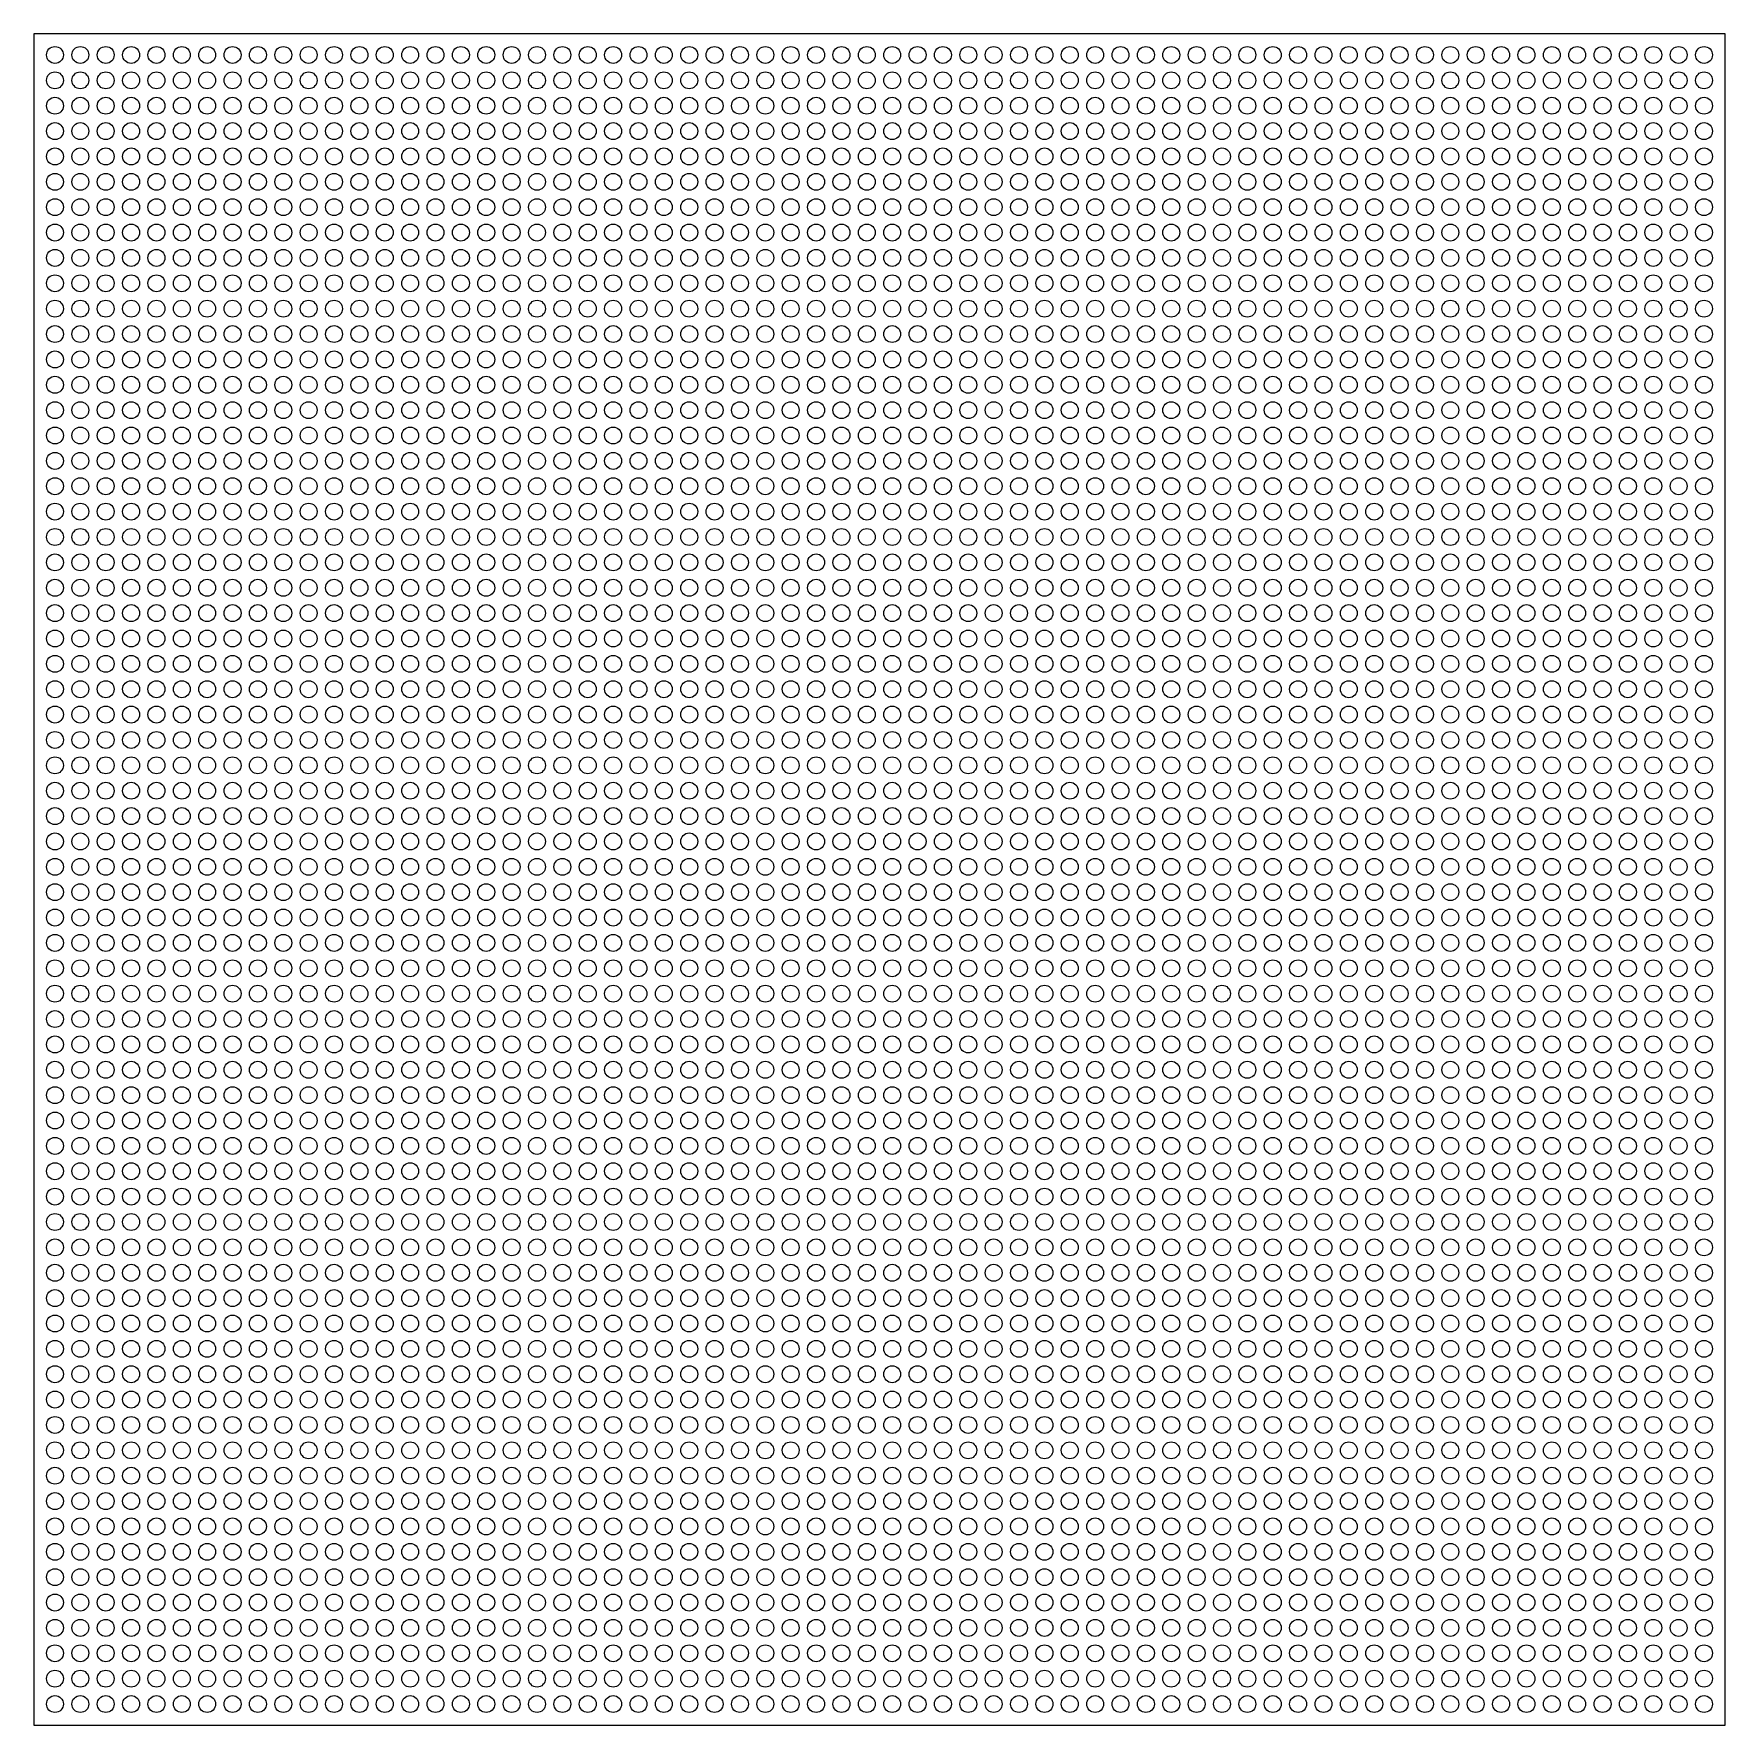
# Model space of a CAD drawing. Header units: millimetres. Extents: x 0 to 10, y 0 to 10.
import ezdxf

# ---------------------------------------------------------------- set-up
doc = ezdxf.new("R2010")
doc.units = ezdxf.units.MM

msp = doc.modelspace()

# ---------------------------------------------------------------- linework, layer by layer
msp.add_lwpolyline([(0, 0), (10, 0), (10, 10), (0, 10)], close=True)
for centre in [(0.125, 9.875), (0.275, 9.875), (0.425, 9.875), (0.575, 9.875), (0.725, 9.875), (0.875, 9.875), (1.025, 9.875), (1.175, 9.875), (1.325, 9.875), (1.475, 9.875), (1.625, 9.875), (1.775, 9.875), (1.925, 9.875), (2.075, 9.875), (2.225, 9.875), (2.375, 9.875), (2.525, 9.875), (2.675, 9.875), (2.825, 9.875), (2.975, 9.875), (3.125, 9.875), (3.275, 9.875), (3.425, 9.875), (3.575, 9.875), (3.725, 9.875), (3.875, 9.875), (4.025, 9.875), (4.175, 9.875), (4.325, 9.875), (4.475, 9.875), (4.625, 9.875), (4.775, 9.875), (4.925, 9.875), (5.075, 9.875), (5.225, 9.875), (5.375, 9.875), (5.525, 9.875), (5.675, 9.875), (5.825, 9.875), (5.975, 9.875), (6.125, 9.875), (6.275, 9.875), (6.425, 9.875), (6.575, 9.875), (6.725, 9.875), (6.875, 9.875), (7.025, 9.875), (7.175, 9.875), (7.325, 9.875), (7.475, 9.875), (7.625, 9.875), (7.775, 9.875), (7.925, 9.875), (8.075, 9.875), (8.225, 9.875), (8.375, 9.875), (8.525, 9.875), (8.675, 9.875), (8.825, 9.875), (8.975, 9.875), (9.125, 9.875), (9.275, 9.875), (9.425, 9.875), (9.575, 9.875), (9.725, 9.875), (9.875, 9.875), (0.125, 9.725), (0.275, 9.725), (0.425, 9.725), (0.575, 9.725), (0.725, 9.725), (0.875, 9.725), (1.025, 9.725), (1.175, 9.725), (1.325, 9.725), (1.475, 9.725), (1.625, 9.725), (1.775, 9.725), (1.925, 9.725), (2.075, 9.725), (2.225, 9.725), (2.375, 9.725), (2.525, 9.725), (2.675, 9.725), (2.825, 9.725), (2.975, 9.725), (3.125, 9.725), (3.275, 9.725), (3.425, 9.725), (3.575, 9.725), (3.725, 9.725), (3.875, 9.725), (4.025, 9.725), (4.175, 9.725), (4.325, 9.725), (4.475, 9.725), (4.625, 9.725), (4.775, 9.725), (4.925, 9.725), (5.075, 9.725), (5.225, 9.725), (5.375, 9.725), (5.525, 9.725), (5.675, 9.725), (5.825, 9.725), (5.975, 9.725), (6.125, 9.725), (6.275, 9.725), (6.425, 9.725), (6.575, 9.725), (6.725, 9.725), (6.875, 9.725), (7.025, 9.725), (7.175, 9.725), (7.325, 9.725), (7.475, 9.725), (7.625, 9.725), (7.775, 9.725), (7.925, 9.725), (8.075, 9.725), (8.225, 9.725), (8.375, 9.725), (8.525, 9.725), (8.675, 9.725), (8.825, 9.725), (8.975, 9.725), (9.125, 9.725), (9.275, 9.725), (9.425, 9.725), (9.575, 9.725), (9.725, 9.725), (9.875, 9.725), (0.125, 9.575), (0.275, 9.575), (0.425, 9.575), (0.575, 9.575), (0.725, 9.575), (0.875, 9.575), (1.025, 9.575), (1.175, 9.575), (1.325, 9.575), (1.475, 9.575), (1.625, 9.575), (1.775, 9.575), (1.925, 9.575), (2.075, 9.575), (2.225, 9.575), (2.375, 9.575), (2.525, 9.575), (2.675, 9.575), (2.825, 9.575), (2.975, 9.575), (3.125, 9.575), (3.275, 9.575), (3.425, 9.575), (3.575, 9.575), (3.725, 9.575), (3.875, 9.575), (4.025, 9.575), (4.175, 9.575), (4.325, 9.575), (4.475, 9.575), (4.625, 9.575), (4.775, 9.575), (4.925, 9.575), (5.075, 9.575), (5.225, 9.575), (5.375, 9.575), (5.525, 9.575), (5.675, 9.575), (5.825, 9.575), (5.975, 9.575), (6.125, 9.575), (6.275, 9.575), (6.425, 9.575), (6.575, 9.575), (6.725, 9.575), (6.875, 9.575), (7.025, 9.575), (7.175, 9.575), (7.325, 9.575), (7.475, 9.575), (7.625, 9.575), (7.775, 9.575), (7.925, 9.575), (8.075, 9.575), (8.225, 9.575), (8.375, 9.575), (8.525, 9.575), (8.675, 9.575), (8.825, 9.575), (8.975, 9.575), (9.125, 9.575), (9.275, 9.575), (9.425, 9.575), (9.575, 9.575), (9.725, 9.575), (9.875, 9.575), (0.125, 9.425), (0.275, 9.425), (0.425, 9.425), (0.575, 9.425), (0.725, 9.425), (0.875, 9.425), (1.025, 9.425), (1.175, 9.425), (1.325, 9.425), (1.475, 9.425), (1.625, 9.425), (1.775, 9.425), (1.925, 9.425), (2.075, 9.425), (2.225, 9.425), (2.375, 9.425), (2.525, 9.425), (2.675, 9.425), (2.825, 9.425), (2.975, 9.425), (3.125, 9.425), (3.275, 9.425), (3.425, 9.425), (3.575, 9.425), (3.725, 9.425), (3.875, 9.425), (4.025, 9.425), (4.175, 9.425), (4.325, 9.425), (4.475, 9.425), (4.625, 9.425), (4.775, 9.425), (4.925, 9.425), (5.075, 9.425), (5.225, 9.425), (5.375, 9.425), (5.525, 9.425), (5.675, 9.425), (5.825, 9.425), (5.975, 9.425), (6.125, 9.425), (6.275, 9.425), (6.425, 9.425), (6.575, 9.425), (6.725, 9.425), (6.875, 9.425), (7.025, 9.425), (7.175, 9.425), (7.325, 9.425), (7.475, 9.425), (7.625, 9.425), (7.775, 9.425), (7.925, 9.425), (8.075, 9.425), (8.225, 9.425), (8.375, 9.425), (8.525, 9.425), (8.675, 9.425), (8.825, 9.425), (8.975, 9.425), (9.125, 9.425), (9.275, 9.425), (9.425, 9.425), (9.575, 9.425), (9.725, 9.425), (9.875, 9.425), (0.125, 9.275), (0.275, 9.275), (0.425, 9.275), (0.575, 9.275), (0.725, 9.275), (0.875, 9.275), (1.025, 9.275), (1.175, 9.275), (1.325, 9.275), (1.475, 9.275), (1.625, 9.275), (1.775, 9.275), (1.925, 9.275), (2.075, 9.275), (2.225, 9.275), (2.375, 9.275), (2.525, 9.275), (2.675, 9.275), (2.825, 9.275), (2.975, 9.275), (3.125, 9.275), (3.275, 9.275), (3.425, 9.275), (3.575, 9.275), (3.725, 9.275), (3.875, 9.275), (4.025, 9.275), (4.175, 9.275), (4.325, 9.275), (4.475, 9.275), (4.625, 9.275), (4.775, 9.275), (4.925, 9.275), (5.075, 9.275), (5.225, 9.275), (5.375, 9.275), (5.525, 9.275), (5.675, 9.275), (5.825, 9.275), (5.975, 9.275), (6.125, 9.275), (6.275, 9.275), (6.425, 9.275), (6.575, 9.275), (6.725, 9.275), (6.875, 9.275), (7.025, 9.275), (7.175, 9.275), (7.325, 9.275), (7.475, 9.275), (7.625, 9.275), (7.775, 9.275), (7.925, 9.275), (8.075, 9.275), (8.225, 9.275), (8.375, 9.275), (8.525, 9.275), (8.675, 9.275), (8.825, 9.275), (8.975, 9.275), (9.125, 9.275), (9.275, 9.275), (9.425, 9.275), (9.575, 9.275), (9.725, 9.275), (9.875, 9.275), (0.125, 9.125), (0.275, 9.125), (0.425, 9.125), (0.575, 9.125), (0.725, 9.125), (0.875, 9.125), (1.025, 9.125), (1.175, 9.125), (1.325, 9.125), (1.475, 9.125), (1.625, 9.125), (1.775, 9.125), (1.925, 9.125), (2.075, 9.125), (2.225, 9.125), (2.375, 9.125), (2.525, 9.125), (2.675, 9.125), (2.825, 9.125), (2.975, 9.125), (3.125, 9.125), (3.275, 9.125), (3.425, 9.125), (3.575, 9.125), (3.725, 9.125), (3.875, 9.125), (4.025, 9.125), (4.175, 9.125), (4.325, 9.125), (4.475, 9.125), (4.625, 9.125), (4.775, 9.125), (4.925, 9.125), (5.075, 9.125), (5.225, 9.125), (5.375, 9.125), (5.525, 9.125), (5.675, 9.125), (5.825, 9.125), (5.975, 9.125), (6.125, 9.125), (6.275, 9.125), (6.425, 9.125), (6.575, 9.125), (6.725, 9.125), (6.875, 9.125), (7.025, 9.125), (7.175, 9.125), (7.325, 9.125), (7.475, 9.125), (7.625, 9.125), (7.775, 9.125), (7.925, 9.125), (8.075, 9.125), (8.225, 9.125), (8.375, 9.125), (8.525, 9.125), (8.675, 9.125), (8.825, 9.125), (8.975, 9.125), (9.125, 9.125), (9.275, 9.125), (9.425, 9.125), (9.575, 9.125), (9.725, 9.125), (9.875, 9.125), (0.125, 8.975), (0.275, 8.975), (0.425, 8.975), (0.575, 8.975), (0.725, 8.975), (0.875, 8.975), (1.025, 8.975), (1.175, 8.975), (1.325, 8.975), (1.475, 8.975), (1.625, 8.975), (1.775, 8.975), (1.925, 8.975), (2.075, 8.975), (2.225, 8.975), (2.375, 8.975), (2.525, 8.975), (2.675, 8.975), (2.825, 8.975), (2.975, 8.975), (3.125, 8.975), (3.275, 8.975), (3.425, 8.975), (3.575, 8.975), (3.725, 8.975), (3.875, 8.975), (4.025, 8.975), (4.175, 8.975), (4.325, 8.975), (4.475, 8.975), (4.625, 8.975), (4.775, 8.975), (4.925, 8.975), (5.075, 8.975), (5.225, 8.975), (5.375, 8.975), (5.525, 8.975), (5.675, 8.975), (5.825, 8.975), (5.975, 8.975), (6.125, 8.975), (6.275, 8.975), (6.425, 8.975), (6.575, 8.975), (6.725, 8.975), (6.875, 8.975), (7.025, 8.975), (7.175, 8.975), (7.325, 8.975), (7.475, 8.975), (7.625, 8.975), (7.775, 8.975), (7.925, 8.975), (8.075, 8.975), (8.225, 8.975), (8.375, 8.975), (8.525, 8.975), (8.675, 8.975), (8.825, 8.975), (8.975, 8.975), (9.125, 8.975), (9.275, 8.975), (9.425, 8.975), (9.575, 8.975), (9.725, 8.975), (9.875, 8.975), (0.125, 8.825), (0.275, 8.825), (0.425, 8.825), (0.575, 8.825), (0.725, 8.825), (0.875, 8.825), (1.025, 8.825), (1.175, 8.825), (1.325, 8.825), (1.475, 8.825), (1.625, 8.825), (1.775, 8.825), (1.925, 8.825), (2.075, 8.825), (2.225, 8.825), (2.375, 8.825), (2.525, 8.825), (2.675, 8.825), (2.825, 8.825), (2.975, 8.825), (3.125, 8.825), (3.275, 8.825), (3.425, 8.825), (3.575, 8.825), (3.725, 8.825), (3.875, 8.825), (4.025, 8.825), (4.175, 8.825), (4.325, 8.825), (4.475, 8.825), (4.625, 8.825), (4.775, 8.825), (4.925, 8.825), (5.075, 8.825), (5.225, 8.825), (5.375, 8.825), (5.525, 8.825), (5.675, 8.825), (5.825, 8.825), (5.975, 8.825), (6.125, 8.825), (6.275, 8.825), (6.425, 8.825), (6.575, 8.825), (6.725, 8.825), (6.875, 8.825), (7.025, 8.825), (7.175, 8.825), (7.325, 8.825), (7.475, 8.825), (7.625, 8.825), (7.775, 8.825), (7.925, 8.825), (8.075, 8.825), (8.225, 8.825), (8.375, 8.825), (8.525, 8.825), (8.675, 8.825), (8.825, 8.825), (8.975, 8.825), (9.125, 8.825), (9.275, 8.825), (9.425, 8.825), (9.575, 8.825), (9.725, 8.825), (9.875, 8.825), (0.125, 8.675), (0.275, 8.675), (0.425, 8.675), (0.575, 8.675), (0.725, 8.675), (0.875, 8.675), (1.025, 8.675), (1.175, 8.675), (1.325, 8.675), (1.475, 8.675), (1.625, 8.675), (1.775, 8.675), (1.925, 8.675), (2.075, 8.675), (2.225, 8.675), (2.375, 8.675), (2.525, 8.675), (2.675, 8.675), (2.825, 8.675), (2.975, 8.675), (3.125, 8.675), (3.275, 8.675), (3.425, 8.675), (3.575, 8.675), (3.725, 8.675), (3.875, 8.675), (4.025, 8.675), (4.175, 8.675), (4.325, 8.675), (4.475, 8.675), (4.625, 8.675), (4.775, 8.675), (4.925, 8.675), (5.075, 8.675), (5.225, 8.675), (5.375, 8.675), (5.525, 8.675), (5.675, 8.675), (5.825, 8.675), (5.975, 8.675), (6.125, 8.675), (6.275, 8.675), (6.425, 8.675), (6.575, 8.675), (6.725, 8.675), (6.875, 8.675), (7.025, 8.675), (7.175, 8.675), (7.325, 8.675), (7.475, 8.675), (7.625, 8.675), (7.775, 8.675), (7.925, 8.675), (8.075, 8.675), (8.225, 8.675), (8.375, 8.675), (8.525, 8.675), (8.675, 8.675), (8.825, 8.675), (8.975, 8.675), (9.125, 8.675), (9.275, 8.675), (9.425, 8.675), (9.575, 8.675), (9.725, 8.675), (9.875, 8.675), (0.125, 8.525), (0.275, 8.525), (0.425, 8.525), (0.575, 8.525), (0.725, 8.525), (0.875, 8.525), (1.025, 8.525), (1.175, 8.525), (1.325, 8.525), (1.475, 8.525), (1.625, 8.525), (1.775, 8.525), (1.925, 8.525), (2.075, 8.525), (2.225, 8.525), (2.375, 8.525), (2.525, 8.525), (2.675, 8.525), (2.825, 8.525), (2.975, 8.525), (3.125, 8.525), (3.275, 8.525), (3.425, 8.525), (3.575, 8.525), (3.725, 8.525), (3.875, 8.525), (4.025, 8.525), (4.175, 8.525), (4.325, 8.525), (4.475, 8.525), (4.625, 8.525), (4.775, 8.525), (4.925, 8.525), (5.075, 8.525), (5.225, 8.525), (5.375, 8.525), (5.525, 8.525), (5.675, 8.525), (5.825, 8.525), (5.975, 8.525), (6.125, 8.525), (6.275, 8.525), (6.425, 8.525), (6.575, 8.525), (6.725, 8.525), (6.875, 8.525), (7.025, 8.525), (7.175, 8.525), (7.325, 8.525), (7.475, 8.525), (7.625, 8.525), (7.775, 8.525), (7.925, 8.525), (8.075, 8.525), (8.225, 8.525), (8.375, 8.525), (8.525, 8.525), (8.675, 8.525), (8.825, 8.525), (8.975, 8.525), (9.125, 8.525), (9.275, 8.525), (9.425, 8.525), (9.575, 8.525), (9.725, 8.525), (9.875, 8.525), (0.125, 8.375), (0.275, 8.375), (0.425, 8.375), (0.575, 8.375), (0.725, 8.375), (0.875, 8.375), (1.025, 8.375), (1.175, 8.375), (1.325, 8.375), (1.475, 8.375), (1.625, 8.375), (1.775, 8.375), (1.925, 8.375), (2.075, 8.375), (2.225, 8.375), (2.375, 8.375), (2.525, 8.375), (2.675, 8.375), (2.825, 8.375), (2.975, 8.375), (3.125, 8.375), (3.275, 8.375), (3.425, 8.375), (3.575, 8.375), (3.725, 8.375), (3.875, 8.375), (4.025, 8.375), (4.175, 8.375), (4.325, 8.375), (4.475, 8.375), (4.625, 8.375), (4.775, 8.375), (4.925, 8.375), (5.075, 8.375), (5.225, 8.375), (5.375, 8.375), (5.525, 8.375), (5.675, 8.375), (5.825, 8.375), (5.975, 8.375), (6.125, 8.375), (6.275, 8.375), (6.425, 8.375), (6.575, 8.375), (6.725, 8.375), (6.875, 8.375), (7.025, 8.375), (7.175, 8.375), (7.325, 8.375), (7.475, 8.375), (7.625, 8.375), (7.775, 8.375), (7.925, 8.375), (8.075, 8.375), (8.225, 8.375), (8.375, 8.375), (8.525, 8.375), (8.675, 8.375), (8.825, 8.375), (8.975, 8.375), (9.125, 8.375), (9.275, 8.375), (9.425, 8.375), (9.575, 8.375), (9.725, 8.375), (9.875, 8.375), (0.125, 8.225), (0.275, 8.225), (0.425, 8.225), (0.575, 8.225), (0.725, 8.225), (0.875, 8.225), (1.025, 8.225), (1.175, 8.225), (1.325, 8.225), (1.475, 8.225), (1.625, 8.225), (1.775, 8.225), (1.925, 8.225), (2.075, 8.225), (2.225, 8.225), (2.375, 8.225), (2.525, 8.225), (2.675, 8.225), (2.825, 8.225), (2.975, 8.225), (3.125, 8.225), (3.275, 8.225), (3.425, 8.225), (3.575, 8.225), (3.725, 8.225), (3.875, 8.225), (4.025, 8.225), (4.175, 8.225), (4.325, 8.225), (4.475, 8.225), (4.625, 8.225), (4.775, 8.225), (4.925, 8.225), (5.075, 8.225), (5.225, 8.225), (5.375, 8.225), (5.525, 8.225), (5.675, 8.225), (5.825, 8.225), (5.975, 8.225), (6.125, 8.225), (6.275, 8.225), (6.425, 8.225), (6.575, 8.225), (6.725, 8.225), (6.875, 8.225), (7.025, 8.225), (7.175, 8.225), (7.325, 8.225), (7.475, 8.225), (7.625, 8.225), (7.775, 8.225), (7.925, 8.225), (8.075, 8.225), (8.225, 8.225), (8.375, 8.225), (8.525, 8.225), (8.675, 8.225), (8.825, 8.225), (8.975, 8.225), (9.125, 8.225), (9.275, 8.225), (9.425, 8.225), (9.575, 8.225), (9.725, 8.225), (9.875, 8.225), (0.125, 8.075), (0.275, 8.075), (0.425, 8.075), (0.575, 8.075), (0.725, 8.075), (0.875, 8.075), (1.025, 8.075), (1.175, 8.075), (1.325, 8.075), (1.475, 8.075), (1.625, 8.075), (1.775, 8.075), (1.925, 8.075), (2.075, 8.075), (2.225, 8.075), (2.375, 8.075), (2.525, 8.075), (2.675, 8.075), (2.825, 8.075), (2.975, 8.075), (3.125, 8.075), (3.275, 8.075), (3.425, 8.075), (3.575, 8.075), (3.725, 8.075), (3.875, 8.075), (4.025, 8.075), (4.175, 8.075), (4.325, 8.075), (4.475, 8.075), (4.625, 8.075), (4.775, 8.075), (4.925, 8.075), (5.075, 8.075), (5.225, 8.075), (5.375, 8.075), (5.525, 8.075), (5.675, 8.075), (5.825, 8.075), (5.975, 8.075), (6.125, 8.075), (6.275, 8.075), (6.425, 8.075), (6.575, 8.075), (6.725, 8.075), (6.875, 8.075), (7.025, 8.075), (7.175, 8.075), (7.325, 8.075), (7.475, 8.075), (7.625, 8.075), (7.775, 8.075), (7.925, 8.075), (8.075, 8.075), (8.225, 8.075), (8.375, 8.075), (8.525, 8.075), (8.675, 8.075), (8.825, 8.075), (8.975, 8.075), (9.125, 8.075), (9.275, 8.075), (9.425, 8.075), (9.575, 8.075), (9.725, 8.075), (9.875, 8.075), (0.125, 7.925), (0.275, 7.925), (0.425, 7.925), (0.575, 7.925), (0.725, 7.925), (0.875, 7.925), (1.025, 7.925), (1.175, 7.925), (1.325, 7.925), (1.475, 7.925), (1.625, 7.925), (1.775, 7.925), (1.925, 7.925), (2.075, 7.925), (2.225, 7.925), (2.375, 7.925), (2.525, 7.925), (2.675, 7.925), (2.825, 7.925), (2.975, 7.925), (3.125, 7.925), (3.275, 7.925), (3.425, 7.925), (3.575, 7.925), (3.725, 7.925), (3.875, 7.925), (4.025, 7.925), (4.175, 7.925), (4.325, 7.925), (4.475, 7.925), (4.625, 7.925), (4.775, 7.925), (4.925, 7.925), (5.075, 7.925), (5.225, 7.925), (5.375, 7.925), (5.525, 7.925), (5.675, 7.925), (5.825, 7.925), (5.975, 7.925), (6.125, 7.925), (6.275, 7.925), (6.425, 7.925), (6.575, 7.925), (6.725, 7.925), (6.875, 7.925), (7.025, 7.925), (7.175, 7.925), (7.325, 7.925), (7.475, 7.925), (7.625, 7.925), (7.775, 7.925), (7.925, 7.925), (8.075, 7.925), (8.225, 7.925), (8.375, 7.925), (8.525, 7.925), (8.675, 7.925), (8.825, 7.925), (8.975, 7.925), (9.125, 7.925), (9.275, 7.925), (9.425, 7.925), (9.575, 7.925), (9.725, 7.925), (9.875, 7.925), (0.125, 7.775), (0.275, 7.775), (0.425, 7.775), (0.575, 7.775), (0.725, 7.775), (0.875, 7.775), (1.025, 7.775), (1.175, 7.775), (1.325, 7.775), (1.475, 7.775), (1.625, 7.775), (1.775, 7.775), (1.925, 7.775), (2.075, 7.775), (2.225, 7.775), (2.375, 7.775), (2.525, 7.775), (2.675, 7.775), (2.825, 7.775), (2.975, 7.775), (3.125, 7.775), (3.275, 7.775), (3.425, 7.775), (3.575, 7.775), (3.725, 7.775), (3.875, 7.775), (4.025, 7.775), (4.175, 7.775), (4.325, 7.775), (4.475, 7.775), (4.625, 7.775), (4.775, 7.775), (4.925, 7.775), (5.075, 7.775), (5.225, 7.775), (5.375, 7.775), (5.525, 7.775), (5.675, 7.775), (5.825, 7.775), (5.975, 7.775), (6.125, 7.775), (6.275, 7.775), (6.425, 7.775), (6.575, 7.775), (6.725, 7.775), (6.875, 7.775), (7.025, 7.775), (7.175, 7.775), (7.325, 7.775), (7.475, 7.775), (7.625, 7.775), (7.775, 7.775), (7.925, 7.775), (8.075, 7.775), (8.225, 7.775), (8.375, 7.775), (8.525, 7.775), (8.675, 7.775), (8.825, 7.775), (8.975, 7.775), (9.125, 7.775), (9.275, 7.775), (9.425, 7.775), (9.575, 7.775), (9.725, 7.775), (9.875, 7.775), (0.125, 7.625), (0.275, 7.625), (0.425, 7.625), (0.575, 7.625), (0.725, 7.625), (0.875, 7.625), (1.025, 7.625), (1.175, 7.625), (1.325, 7.625), (1.475, 7.625), (1.625, 7.625), (1.775, 7.625), (1.925, 7.625), (2.075, 7.625), (2.225, 7.625), (2.375, 7.625), (2.525, 7.625), (2.675, 7.625), (2.825, 7.625), (2.975, 7.625), (3.125, 7.625), (3.275, 7.625), (3.425, 7.625), (3.575, 7.625), (3.725, 7.625), (3.875, 7.625), (4.025, 7.625), (4.175, 7.625), (4.325, 7.625), (4.475, 7.625), (4.625, 7.625), (4.775, 7.625), (4.925, 7.625), (5.075, 7.625), (5.225, 7.625), (5.375, 7.625), (5.525, 7.625), (5.675, 7.625), (5.825, 7.625), (5.975, 7.625), (6.125, 7.625), (6.275, 7.625), (6.425, 7.625), (6.575, 7.625), (6.725, 7.625), (6.875, 7.625), (7.025, 7.625), (7.175, 7.625), (7.325, 7.625), (7.475, 7.625), (7.625, 7.625), (7.775, 7.625), (7.925, 7.625), (8.075, 7.625), (8.225, 7.625), (8.375, 7.625), (8.525, 7.625), (8.675, 7.625), (8.825, 7.625), (8.975, 7.625), (9.125, 7.625), (9.275, 7.625), (9.425, 7.625), (9.575, 7.625), (9.725, 7.625), (9.875, 7.625), (0.125, 7.475), (0.275, 7.475), (0.425, 7.475), (0.575, 7.475), (0.725, 7.475), (0.875, 7.475), (1.025, 7.475), (1.175, 7.475), (1.325, 7.475), (1.475, 7.475), (1.625, 7.475), (1.775, 7.475), (1.925, 7.475), (2.075, 7.475), (2.225, 7.475), (2.375, 7.475), (2.525, 7.475), (2.675, 7.475), (2.825, 7.475), (2.975, 7.475), (3.125, 7.475), (3.275, 7.475), (3.425, 7.475), (3.575, 7.475), (3.725, 7.475), (3.875, 7.475), (4.025, 7.475), (4.175, 7.475), (4.325, 7.475), (4.475, 7.475), (4.625, 7.475), (4.775, 7.475), (4.925, 7.475), (5.075, 7.475), (5.225, 7.475), (5.375, 7.475), (5.525, 7.475), (5.675, 7.475), (5.825, 7.475), (5.975, 7.475), (6.125, 7.475), (6.275, 7.475), (6.425, 7.475), (6.575, 7.475), (6.725, 7.475), (6.875, 7.475), (7.025, 7.475), (7.175, 7.475), (7.325, 7.475), (7.475, 7.475), (7.625, 7.475), (7.775, 7.475), (7.925, 7.475), (8.075, 7.475), (8.225, 7.475), (8.375, 7.475), (8.525, 7.475), (8.675, 7.475), (8.825, 7.475), (8.975, 7.475), (9.125, 7.475), (9.275, 7.475), (9.425, 7.475), (9.575, 7.475), (9.725, 7.475), (9.875, 7.475), (0.125, 7.325), (0.275, 7.325), (0.425, 7.325), (0.575, 7.325), (0.725, 7.325), (0.875, 7.325), (1.025, 7.325), (1.175, 7.325), (1.325, 7.325), (1.475, 7.325), (1.625, 7.325), (1.775, 7.325), (1.925, 7.325), (2.075, 7.325), (2.225, 7.325), (2.375, 7.325), (2.525, 7.325), (2.675, 7.325), (2.825, 7.325), (2.975, 7.325), (3.125, 7.325), (3.275, 7.325), (3.425, 7.325), (3.575, 7.325), (3.725, 7.325), (3.875, 7.325), (4.025, 7.325), (4.175, 7.325), (4.325, 7.325), (4.475, 7.325), (4.625, 7.325), (4.775, 7.325), (4.925, 7.325), (5.075, 7.325), (5.225, 7.325), (5.375, 7.325), (5.525, 7.325), (5.675, 7.325), (5.825, 7.325), (5.975, 7.325), (6.125, 7.325), (6.275, 7.325), (6.425, 7.325), (6.575, 7.325), (6.725, 7.325), (6.875, 7.325), (7.025, 7.325), (7.175, 7.325), (7.325, 7.325), (7.475, 7.325), (7.625, 7.325), (7.775, 7.325), (7.925, 7.325), (8.075, 7.325), (8.225, 7.325), (8.375, 7.325), (8.525, 7.325), (8.675, 7.325), (8.825, 7.325), (8.975, 7.325), (9.125, 7.325), (9.275, 7.325), (9.425, 7.325), (9.575, 7.325), (9.725, 7.325), (9.875, 7.325), (0.125, 7.175), (0.275, 7.175), (0.425, 7.175), (0.575, 7.175), (0.725, 7.175), (0.875, 7.175), (1.025, 7.175), (1.175, 7.175), (1.325, 7.175), (1.475, 7.175), (1.625, 7.175), (1.775, 7.175), (1.925, 7.175), (2.075, 7.175), (2.225, 7.175), (2.375, 7.175), (2.525, 7.175), (2.675, 7.175), (2.825, 7.175), (2.975, 7.175), (3.125, 7.175), (3.275, 7.175), (3.425, 7.175), (3.575, 7.175), (3.725, 7.175), (3.875, 7.175), (4.025, 7.175), (4.175, 7.175), (4.325, 7.175), (4.475, 7.175), (4.625, 7.175), (4.775, 7.175), (4.925, 7.175), (5.075, 7.175), (5.225, 7.175), (5.375, 7.175), (5.525, 7.175), (5.675, 7.175), (5.825, 7.175), (5.975, 7.175), (6.125, 7.175), (6.275, 7.175), (6.425, 7.175), (6.575, 7.175), (6.725, 7.175), (6.875, 7.175), (7.025, 7.175), (7.175, 7.175), (7.325, 7.175), (7.475, 7.175), (7.625, 7.175), (7.775, 7.175), (7.925, 7.175), (8.075, 7.175), (8.225, 7.175), (8.375, 7.175), (8.525, 7.175), (8.675, 7.175), (8.825, 7.175), (8.975, 7.175), (9.125, 7.175), (9.275, 7.175), (9.425, 7.175), (9.575, 7.175), (9.725, 7.175), (9.875, 7.175), (0.125, 7.025), (0.275, 7.025), (0.425, 7.025), (0.575, 7.025), (0.725, 7.025), (0.875, 7.025), (1.025, 7.025), (1.175, 7.025), (1.325, 7.025), (1.475, 7.025), (1.625, 7.025), (1.775, 7.025), (1.925, 7.025), (2.075, 7.025), (2.225, 7.025), (2.375, 7.025), (2.525, 7.025), (2.675, 7.025), (2.825, 7.025), (2.975, 7.025), (3.125, 7.025), (3.275, 7.025), (3.425, 7.025), (3.575, 7.025), (3.725, 7.025), (3.875, 7.025), (4.025, 7.025), (4.175, 7.025), (4.325, 7.025), (4.475, 7.025), (4.625, 7.025), (4.775, 7.025), (4.925, 7.025), (5.075, 7.025), (5.225, 7.025), (5.375, 7.025), (5.525, 7.025), (5.675, 7.025), (5.825, 7.025), (5.975, 7.025), (6.125, 7.025), (6.275, 7.025), (6.425, 7.025), (6.575, 7.025), (6.725, 7.025), (6.875, 7.025), (7.025, 7.025), (7.175, 7.025), (7.325, 7.025), (7.475, 7.025), (7.625, 7.025), (7.775, 7.025), (7.925, 7.025), (8.075, 7.025), (8.225, 7.025), (8.375, 7.025), (8.525, 7.025), (8.675, 7.025), (8.825, 7.025), (8.975, 7.025), (9.125, 7.025), (9.275, 7.025), (9.425, 7.025), (9.575, 7.025), (9.725, 7.025), (9.875, 7.025), (0.125, 6.875), (0.275, 6.875), (0.425, 6.875), (0.575, 6.875), (0.725, 6.875), (0.875, 6.875), (1.025, 6.875), (1.175, 6.875), (1.325, 6.875), (1.475, 6.875), (1.625, 6.875), (1.775, 6.875), (1.925, 6.875), (2.075, 6.875), (2.225, 6.875), (2.375, 6.875), (2.525, 6.875), (2.675, 6.875), (2.825, 6.875), (2.975, 6.875), (3.125, 6.875), (3.275, 6.875), (3.425, 6.875), (3.575, 6.875), (3.725, 6.875), (3.875, 6.875), (4.025, 6.875), (4.175, 6.875), (4.325, 6.875), (4.475, 6.875), (4.625, 6.875), (4.775, 6.875), (4.925, 6.875), (5.075, 6.875), (5.225, 6.875), (5.375, 6.875), (5.525, 6.875), (5.675, 6.875), (5.825, 6.875), (5.975, 6.875), (6.125, 6.875), (6.275, 6.875), (6.425, 6.875), (6.575, 6.875), (6.725, 6.875), (6.875, 6.875), (7.025, 6.875), (7.175, 6.875), (7.325, 6.875), (7.475, 6.875), (7.625, 6.875), (7.775, 6.875), (7.925, 6.875), (8.075, 6.875), (8.225, 6.875), (8.375, 6.875), (8.525, 6.875), (8.675, 6.875), (8.825, 6.875), (8.975, 6.875), (9.125, 6.875), (9.275, 6.875), (9.425, 6.875), (9.575, 6.875), (9.725, 6.875), (9.875, 6.875), (0.125, 6.725), (0.275, 6.725), (0.425, 6.725), (0.575, 6.725), (0.725, 6.725), (0.875, 6.725), (1.025, 6.725), (1.175, 6.725), (1.325, 6.725), (1.475, 6.725), (1.625, 6.725), (1.775, 6.725), (1.925, 6.725), (2.075, 6.725), (2.225, 6.725), (2.375, 6.725), (2.525, 6.725), (2.675, 6.725), (2.825, 6.725), (2.975, 6.725), (3.125, 6.725), (3.275, 6.725), (3.425, 6.725), (3.575, 6.725), (3.725, 6.725), (3.875, 6.725), (4.025, 6.725), (4.175, 6.725), (4.325, 6.725), (4.475, 6.725), (4.625, 6.725), (4.775, 6.725), (4.925, 6.725), (5.075, 6.725), (5.225, 6.725), (5.375, 6.725), (5.525, 6.725), (5.675, 6.725), (5.825, 6.725), (5.975, 6.725), (6.125, 6.725), (6.275, 6.725), (6.425, 6.725), (6.575, 6.725), (6.725, 6.725), (6.875, 6.725), (7.025, 6.725), (7.175, 6.725), (7.325, 6.725), (7.475, 6.725), (7.625, 6.725), (7.775, 6.725), (7.925, 6.725), (8.075, 6.725), (8.225, 6.725), (8.375, 6.725), (8.525, 6.725), (8.675, 6.725), (8.825, 6.725), (8.975, 6.725), (9.125, 6.725), (9.275, 6.725), (9.425, 6.725), (9.575, 6.725), (9.725, 6.725), (9.875, 6.725), (0.125, 6.575), (0.275, 6.575), (0.425, 6.575), (0.575, 6.575), (0.725, 6.575), (0.875, 6.575), (1.025, 6.575), (1.175, 6.575), (1.325, 6.575), (1.475, 6.575), (1.625, 6.575), (1.775, 6.575), (1.925, 6.575), (2.075, 6.575), (2.225, 6.575), (2.375, 6.575), (2.525, 6.575), (2.675, 6.575), (2.825, 6.575), (2.975, 6.575), (3.125, 6.575), (3.275, 6.575), (3.425, 6.575), (3.575, 6.575), (3.725, 6.575), (3.875, 6.575), (4.025, 6.575), (4.175, 6.575), (4.325, 6.575), (4.475, 6.575), (4.625, 6.575), (4.775, 6.575), (4.925, 6.575), (5.075, 6.575), (5.225, 6.575), (5.375, 6.575), (5.525, 6.575), (5.675, 6.575), (5.825, 6.575), (5.975, 6.575), (6.125, 6.575), (6.275, 6.575), (6.425, 6.575), (6.575, 6.575), (6.725, 6.575), (6.875, 6.575), (7.025, 6.575), (7.175, 6.575), (7.325, 6.575), (7.475, 6.575), (7.625, 6.575), (7.775, 6.575), (7.925, 6.575), (8.075, 6.575), (8.225, 6.575), (8.375, 6.575), (8.525, 6.575), (8.675, 6.575), (8.825, 6.575), (8.975, 6.575), (9.125, 6.575), (9.275, 6.575), (9.425, 6.575), (9.575, 6.575), (9.725, 6.575), (9.875, 6.575), (0.125, 6.425), (0.275, 6.425), (0.425, 6.425), (0.575, 6.425), (0.725, 6.425), (0.875, 6.425), (1.025, 6.425), (1.175, 6.425), (1.325, 6.425), (1.475, 6.425), (1.625, 6.425), (1.775, 6.425), (1.925, 6.425), (2.075, 6.425), (2.225, 6.425), (2.375, 6.425), (2.525, 6.425), (2.675, 6.425), (2.825, 6.425), (2.975, 6.425), (3.125, 6.425), (3.275, 6.425), (3.425, 6.425), (3.575, 6.425), (3.725, 6.425), (3.875, 6.425), (4.025, 6.425), (4.175, 6.425), (4.325, 6.425), (4.475, 6.425), (4.625, 6.425), (4.775, 6.425), (4.925, 6.425), (5.075, 6.425), (5.225, 6.425), (5.375, 6.425), (5.525, 6.425), (5.675, 6.425), (5.825, 6.425), (5.975, 6.425), (6.125, 6.425), (6.275, 6.425), (6.425, 6.425), (6.575, 6.425), (6.725, 6.425), (6.875, 6.425), (7.025, 6.425), (7.175, 6.425), (7.325, 6.425), (7.475, 6.425), (7.625, 6.425), (7.775, 6.425), (7.925, 6.425), (8.075, 6.425), (8.225, 6.425), (8.375, 6.425), (8.525, 6.425), (8.675, 6.425), (8.825, 6.425), (8.975, 6.425), (9.125, 6.425), (9.275, 6.425), (9.425, 6.425), (9.575, 6.425), (9.725, 6.425), (9.875, 6.425), (0.125, 6.275), (0.275, 6.275), (0.425, 6.275), (0.575, 6.275), (0.725, 6.275), (0.875, 6.275), (1.025, 6.275), (1.175, 6.275), (1.325, 6.275), (1.475, 6.275), (1.625, 6.275), (1.775, 6.275), (1.925, 6.275), (2.075, 6.275), (2.225, 6.275), (2.375, 6.275), (2.525, 6.275), (2.675, 6.275), (2.825, 6.275), (2.975, 6.275), (3.125, 6.275), (3.275, 6.275), (3.425, 6.275), (3.575, 6.275), (3.725, 6.275), (3.875, 6.275), (4.025, 6.275), (4.175, 6.275), (4.325, 6.275), (4.475, 6.275), (4.625, 6.275), (4.775, 6.275), (4.925, 6.275), (5.075, 6.275), (5.225, 6.275), (5.375, 6.275), (5.525, 6.275), (5.675, 6.275), (5.825, 6.275), (5.975, 6.275), (6.125, 6.275), (6.275, 6.275), (6.425, 6.275), (6.575, 6.275), (6.725, 6.275), (6.875, 6.275), (7.025, 6.275), (7.175, 6.275), (7.325, 6.275), (7.475, 6.275), (7.625, 6.275), (7.775, 6.275), (7.925, 6.275), (8.075, 6.275), (8.225, 6.275), (8.375, 6.275), (8.525, 6.275), (8.675, 6.275), (8.825, 6.275), (8.975, 6.275), (9.125, 6.275), (9.275, 6.275), (9.425, 6.275), (9.575, 6.275), (9.725, 6.275), (9.875, 6.275), (0.125, 6.125), (0.275, 6.125), (0.425, 6.125), (0.575, 6.125), (0.725, 6.125), (0.875, 6.125), (1.025, 6.125), (1.175, 6.125), (1.325, 6.125), (1.475, 6.125), (1.625, 6.125), (1.775, 6.125), (1.925, 6.125), (2.075, 6.125), (2.225, 6.125), (2.375, 6.125), (2.525, 6.125), (2.675, 6.125), (2.825, 6.125), (2.975, 6.125), (3.125, 6.125), (3.275, 6.125), (3.425, 6.125), (3.575, 6.125), (3.725, 6.125), (3.875, 6.125), (4.025, 6.125), (4.175, 6.125), (4.325, 6.125), (4.475, 6.125), (4.625, 6.125), (4.775, 6.125), (4.925, 6.125), (5.075, 6.125), (5.225, 6.125), (5.375, 6.125), (5.525, 6.125), (5.675, 6.125), (5.825, 6.125), (5.975, 6.125), (6.125, 6.125), (6.275, 6.125), (6.425, 6.125), (6.575, 6.125), (6.725, 6.125), (6.875, 6.125), (7.025, 6.125), (7.175, 6.125), (7.325, 6.125), (7.475, 6.125), (7.625, 6.125), (7.775, 6.125), (7.925, 6.125), (8.075, 6.125), (8.225, 6.125), (8.375, 6.125), (8.525, 6.125), (8.675, 6.125), (8.825, 6.125), (8.975, 6.125), (9.125, 6.125), (9.275, 6.125), (9.425, 6.125), (9.575, 6.125), (9.725, 6.125), (9.875, 6.125), (0.125, 5.975), (0.275, 5.975), (0.425, 5.975), (0.575, 5.975), (0.725, 5.975), (0.875, 5.975), (1.025, 5.975), (1.175, 5.975), (1.325, 5.975), (1.475, 5.975), (1.625, 5.975), (1.775, 5.975), (1.925, 5.975), (2.075, 5.975), (2.225, 5.975), (2.375, 5.975), (2.525, 5.975), (2.675, 5.975), (2.825, 5.975), (2.975, 5.975), (3.125, 5.975), (3.275, 5.975), (3.425, 5.975), (3.575, 5.975), (3.725, 5.975), (3.875, 5.975), (4.025, 5.975), (4.175, 5.975), (4.325, 5.975), (4.475, 5.975), (4.625, 5.975), (4.775, 5.975), (4.925, 5.975), (5.075, 5.975), (5.225, 5.975), (5.375, 5.975), (5.525, 5.975), (5.675, 5.975), (5.825, 5.975), (5.975, 5.975), (6.125, 5.975), (6.275, 5.975), (6.425, 5.975), (6.575, 5.975), (6.725, 5.975), (6.875, 5.975), (7.025, 5.975), (7.175, 5.975), (7.325, 5.975), (7.475, 5.975), (7.625, 5.975), (7.775, 5.975), (7.925, 5.975), (8.075, 5.975), (8.225, 5.975), (8.375, 5.975), (8.525, 5.975), (8.675, 5.975), (8.825, 5.975), (8.975, 5.975), (9.125, 5.975), (9.275, 5.975), (9.425, 5.975), (9.575, 5.975), (9.725, 5.975), (9.875, 5.975), (0.125, 5.825), (0.275, 5.825), (0.425, 5.825), (0.575, 5.825), (0.725, 5.825), (0.875, 5.825), (1.025, 5.825), (1.175, 5.825), (1.325, 5.825), (1.475, 5.825), (1.625, 5.825), (1.775, 5.825), (1.925, 5.825), (2.075, 5.825), (2.225, 5.825), (2.375, 5.825), (2.525, 5.825), (2.675, 5.825), (2.825, 5.825), (2.975, 5.825), (3.125, 5.825), (3.275, 5.825), (3.425, 5.825), (3.575, 5.825), (3.725, 5.825), (3.875, 5.825), (4.025, 5.825), (4.175, 5.825), (4.325, 5.825), (4.475, 5.825), (4.625, 5.825), (4.775, 5.825), (4.925, 5.825), (5.075, 5.825), (5.225, 5.825), (5.375, 5.825), (5.525, 5.825), (5.675, 5.825), (5.825, 5.825), (5.975, 5.825), (6.125, 5.825), (6.275, 5.825), (6.425, 5.825), (6.575, 5.825), (6.725, 5.825), (6.875, 5.825), (7.025, 5.825), (7.175, 5.825), (7.325, 5.825), (7.475, 5.825), (7.625, 5.825), (7.775, 5.825), (7.925, 5.825), (8.075, 5.825), (8.225, 5.825), (8.375, 5.825), (8.525, 5.825), (8.675, 5.825), (8.825, 5.825), (8.975, 5.825), (9.125, 5.825), (9.275, 5.825), (9.425, 5.825), (9.575, 5.825), (9.725, 5.825), (9.875, 5.825), (0.125, 5.675), (0.275, 5.675), (0.425, 5.675), (0.575, 5.675), (0.725, 5.675), (0.875, 5.675), (1.025, 5.675), (1.175, 5.675), (1.325, 5.675), (1.475, 5.675), (1.625, 5.675), (1.775, 5.675), (1.925, 5.675), (2.075, 5.675), (2.225, 5.675), (2.375, 5.675), (2.525, 5.675), (2.675, 5.675), (2.825, 5.675), (2.975, 5.675), (3.125, 5.675), (3.275, 5.675), (3.425, 5.675), (3.575, 5.675), (3.725, 5.675), (3.875, 5.675), (4.025, 5.675), (4.175, 5.675), (4.325, 5.675), (4.475, 5.675), (4.625, 5.675), (4.775, 5.675), (4.925, 5.675), (5.075, 5.675), (5.225, 5.675), (5.375, 5.675), (5.525, 5.675), (5.675, 5.675), (5.825, 5.675), (5.975, 5.675), (6.125, 5.675), (6.275, 5.675), (6.425, 5.675), (6.575, 5.675), (6.725, 5.675), (6.875, 5.675), (7.025, 5.675), (7.175, 5.675), (7.325, 5.675), (7.475, 5.675), (7.625, 5.675), (7.775, 5.675), (7.925, 5.675), (8.075, 5.675), (8.225, 5.675), (8.375, 5.675), (8.525, 5.675), (8.675, 5.675), (8.825, 5.675), (8.975, 5.675), (9.125, 5.675), (9.275, 5.675), (9.425, 5.675), (9.575, 5.675), (9.725, 5.675), (9.875, 5.675), (0.125, 5.525), (0.275, 5.525), (0.425, 5.525), (0.575, 5.525), (0.725, 5.525), (0.875, 5.525), (1.025, 5.525), (1.175, 5.525), (1.325, 5.525), (1.475, 5.525), (1.625, 5.525), (1.775, 5.525), (1.925, 5.525), (2.075, 5.525), (2.225, 5.525), (2.375, 5.525), (2.525, 5.525), (2.675, 5.525), (2.825, 5.525), (2.975, 5.525), (3.125, 5.525), (3.275, 5.525), (3.425, 5.525), (3.575, 5.525), (3.725, 5.525), (3.875, 5.525), (4.025, 5.525), (4.175, 5.525), (4.325, 5.525), (4.475, 5.525), (4.625, 5.525), (4.775, 5.525), (4.925, 5.525), (5.075, 5.525), (5.225, 5.525), (5.375, 5.525), (5.525, 5.525), (5.675, 5.525), (5.825, 5.525), (5.975, 5.525), (6.125, 5.525), (6.275, 5.525), (6.425, 5.525), (6.575, 5.525), (6.725, 5.525), (6.875, 5.525), (7.025, 5.525), (7.175, 5.525), (7.325, 5.525), (7.475, 5.525), (7.625, 5.525), (7.775, 5.525), (7.925, 5.525), (8.075, 5.525), (8.225, 5.525), (8.375, 5.525), (8.525, 5.525), (8.675, 5.525), (8.825, 5.525), (8.975, 5.525), (9.125, 5.525), (9.275, 5.525), (9.425, 5.525), (9.575, 5.525), (9.725, 5.525), (9.875, 5.525), (0.125, 5.375), (0.275, 5.375), (0.425, 5.375), (0.575, 5.375), (0.725, 5.375), (0.875, 5.375), (1.025, 5.375), (1.175, 5.375), (1.325, 5.375), (1.475, 5.375), (1.625, 5.375), (1.775, 5.375), (1.925, 5.375), (2.075, 5.375), (2.225, 5.375), (2.375, 5.375), (2.525, 5.375), (2.675, 5.375), (2.825, 5.375), (2.975, 5.375), (3.125, 5.375), (3.275, 5.375), (3.425, 5.375), (3.575, 5.375), (3.725, 5.375), (3.875, 5.375), (4.025, 5.375), (4.175, 5.375), (4.325, 5.375), (4.475, 5.375), (4.625, 5.375), (4.775, 5.375), (4.925, 5.375), (5.075, 5.375), (5.225, 5.375), (5.375, 5.375), (5.525, 5.375), (5.675, 5.375), (5.825, 5.375), (5.975, 5.375), (6.125, 5.375), (6.275, 5.375), (6.425, 5.375), (6.575, 5.375), (6.725, 5.375), (6.875, 5.375), (7.025, 5.375), (7.175, 5.375), (7.325, 5.375), (7.475, 5.375), (7.625, 5.375), (7.775, 5.375), (7.925, 5.375), (8.075, 5.375), (8.225, 5.375), (8.375, 5.375), (8.525, 5.375), (8.675, 5.375), (8.825, 5.375), (8.975, 5.375), (9.125, 5.375), (9.275, 5.375), (9.425, 5.375), (9.575, 5.375), (9.725, 5.375), (9.875, 5.375), (0.125, 5.225), (0.275, 5.225), (0.425, 5.225), (0.575, 5.225), (0.725, 5.225), (0.875, 5.225), (1.025, 5.225), (1.175, 5.225), (1.325, 5.225), (1.475, 5.225), (1.625, 5.225), (1.775, 5.225), (1.925, 5.225), (2.075, 5.225), (2.225, 5.225), (2.375, 5.225), (2.525, 5.225), (2.675, 5.225), (2.825, 5.225), (2.975, 5.225), (3.125, 5.225), (3.275, 5.225), (3.425, 5.225), (3.575, 5.225), (3.725, 5.225), (3.875, 5.225), (4.025, 5.225), (4.175, 5.225), (4.325, 5.225), (4.475, 5.225), (4.625, 5.225), (4.775, 5.225), (4.925, 5.225), (5.075, 5.225), (5.225, 5.225), (5.375, 5.225), (5.525, 5.225), (5.675, 5.225), (5.825, 5.225), (5.975, 5.225), (6.125, 5.225), (6.275, 5.225), (6.425, 5.225), (6.575, 5.225), (6.725, 5.225), (6.875, 5.225), (7.025, 5.225), (7.175, 5.225), (7.325, 5.225), (7.475, 5.225), (7.625, 5.225), (7.775, 5.225), (7.925, 5.225), (8.075, 5.225), (8.225, 5.225), (8.375, 5.225), (8.525, 5.225), (8.675, 5.225), (8.825, 5.225), (8.975, 5.225), (9.125, 5.225), (9.275, 5.225), (9.425, 5.225), (9.575, 5.225), (9.725, 5.225), (9.875, 5.225), (0.125, 5.075), (0.275, 5.075), (0.425, 5.075), (0.575, 5.075), (0.725, 5.075), (0.875, 5.075), (1.025, 5.075), (1.175, 5.075), (1.325, 5.075), (1.475, 5.075), (1.625, 5.075), (1.775, 5.075), (1.925, 5.075), (2.075, 5.075), (2.225, 5.075), (2.375, 5.075), (2.525, 5.075), (2.675, 5.075), (2.825, 5.075), (2.975, 5.075), (3.125, 5.075), (3.275, 5.075), (3.425, 5.075), (3.575, 5.075), (3.725, 5.075), (3.875, 5.075), (4.025, 5.075), (4.175, 5.075), (4.325, 5.075), (4.475, 5.075), (4.625, 5.075), (4.775, 5.075), (4.925, 5.075), (5.075, 5.075), (5.225, 5.075), (5.375, 5.075), (5.525, 5.075), (5.675, 5.075), (5.825, 5.075), (5.975, 5.075), (6.125, 5.075), (6.275, 5.075), (6.425, 5.075), (6.575, 5.075), (6.725, 5.075), (6.875, 5.075), (7.025, 5.075), (7.175, 5.075), (7.325, 5.075), (7.475, 5.075), (7.625, 5.075), (7.775, 5.075), (7.925, 5.075), (8.075, 5.075), (8.225, 5.075), (8.375, 5.075), (8.525, 5.075), (8.675, 5.075), (8.825, 5.075), (8.975, 5.075), (9.125, 5.075), (9.275, 5.075), (9.425, 5.075), (9.575, 5.075), (9.725, 5.075), (9.875, 5.075), (0.125, 4.925), (0.275, 4.925), (0.425, 4.925), (0.575, 4.925), (0.725, 4.925), (0.875, 4.925), (1.025, 4.925), (1.175, 4.925), (1.325, 4.925), (1.475, 4.925), (1.625, 4.925), (1.775, 4.925), (1.925, 4.925), (2.075, 4.925), (2.225, 4.925), (2.375, 4.925), (2.525, 4.925), (2.675, 4.925), (2.825, 4.925), (2.975, 4.925), (3.125, 4.925), (3.275, 4.925), (3.425, 4.925), (3.575, 4.925), (3.725, 4.925), (3.875, 4.925), (4.025, 4.925), (4.175, 4.925), (4.325, 4.925), (4.475, 4.925), (4.625, 4.925), (4.775, 4.925), (4.925, 4.925), (5.075, 4.925), (5.225, 4.925), (5.375, 4.925), (5.525, 4.925), (5.675, 4.925), (5.825, 4.925), (5.975, 4.925), (6.125, 4.925), (6.275, 4.925), (6.425, 4.925), (6.575, 4.925), (6.725, 4.925), (6.875, 4.925), (7.025, 4.925), (7.175, 4.925), (7.325, 4.925), (7.475, 4.925), (7.625, 4.925), (7.775, 4.925), (7.925, 4.925), (8.075, 4.925), (8.225, 4.925), (8.375, 4.925), (8.525, 4.925), (8.675, 4.925), (8.825, 4.925), (8.975, 4.925), (9.125, 4.925), (9.275, 4.925), (9.425, 4.925), (9.575, 4.925), (9.725, 4.925), (9.875, 4.925), (0.125, 4.775), (0.275, 4.775), (0.425, 4.775), (0.575, 4.775), (0.725, 4.775), (0.875, 4.775), (1.025, 4.775), (1.175, 4.775), (1.325, 4.775), (1.475, 4.775), (1.625, 4.775), (1.775, 4.775), (1.925, 4.775), (2.075, 4.775), (2.225, 4.775), (2.375, 4.775), (2.525, 4.775), (2.675, 4.775), (2.825, 4.775), (2.975, 4.775), (3.125, 4.775), (3.275, 4.775), (3.425, 4.775), (3.575, 4.775), (3.725, 4.775), (3.875, 4.775), (4.025, 4.775), (4.175, 4.775), (4.325, 4.775), (4.475, 4.775), (4.625, 4.775), (4.775, 4.775), (4.925, 4.775), (5.075, 4.775), (5.225, 4.775), (5.375, 4.775), (5.525, 4.775), (5.675, 4.775), (5.825, 4.775), (5.975, 4.775), (6.125, 4.775), (6.275, 4.775), (6.425, 4.775), (6.575, 4.775), (6.725, 4.775), (6.875, 4.775), (7.025, 4.775), (7.175, 4.775), (7.325, 4.775), (7.475, 4.775), (7.625, 4.775), (7.775, 4.775), (7.925, 4.775), (8.075, 4.775), (8.225, 4.775), (8.375, 4.775), (8.525, 4.775), (8.675, 4.775), (8.825, 4.775), (8.975, 4.775), (9.125, 4.775), (9.275, 4.775), (9.425, 4.775), (9.575, 4.775), (9.725, 4.775), (9.875, 4.775), (0.125, 4.625), (0.275, 4.625), (0.425, 4.625), (0.575, 4.625), (0.725, 4.625), (0.875, 4.625), (1.025, 4.625), (1.175, 4.625), (1.325, 4.625), (1.475, 4.625), (1.625, 4.625), (1.775, 4.625), (1.925, 4.625), (2.075, 4.625), (2.225, 4.625), (2.375, 4.625), (2.525, 4.625), (2.675, 4.625), (2.825, 4.625), (2.975, 4.625), (3.125, 4.625), (3.275, 4.625), (3.425, 4.625), (3.575, 4.625), (3.725, 4.625), (3.875, 4.625), (4.025, 4.625), (4.175, 4.625), (4.325, 4.625), (4.475, 4.625), (4.625, 4.625), (4.775, 4.625), (4.925, 4.625), (5.075, 4.625), (5.225, 4.625), (5.375, 4.625), (5.525, 4.625), (5.675, 4.625), (5.825, 4.625), (5.975, 4.625), (6.125, 4.625), (6.275, 4.625), (6.425, 4.625), (6.575, 4.625), (6.725, 4.625), (6.875, 4.625), (7.025, 4.625), (7.175, 4.625), (7.325, 4.625), (7.475, 4.625), (7.625, 4.625), (7.775, 4.625), (7.925, 4.625), (8.075, 4.625), (8.225, 4.625), (8.375, 4.625), (8.525, 4.625), (8.675, 4.625), (8.825, 4.625), (8.975, 4.625), (9.125, 4.625), (9.275, 4.625), (9.425, 4.625), (9.575, 4.625), (9.725, 4.625), (9.875, 4.625), (0.125, 4.475), (0.275, 4.475), (0.425, 4.475), (0.575, 4.475), (0.725, 4.475), (0.875, 4.475), (1.025, 4.475), (1.175, 4.475), (1.325, 4.475), (1.475, 4.475), (1.625, 4.475), (1.775, 4.475), (1.925, 4.475), (2.075, 4.475), (2.225, 4.475), (2.375, 4.475), (2.525, 4.475), (2.675, 4.475), (2.825, 4.475), (2.975, 4.475), (3.125, 4.475), (3.275, 4.475), (3.425, 4.475), (3.575, 4.475), (3.725, 4.475), (3.875, 4.475), (4.025, 4.475), (4.175, 4.475), (4.325, 4.475), (4.475, 4.475), (4.625, 4.475), (4.775, 4.475), (4.925, 4.475), (5.075, 4.475), (5.225, 4.475), (5.375, 4.475), (5.525, 4.475), (5.675, 4.475), (5.825, 4.475), (5.975, 4.475), (6.125, 4.475), (6.275, 4.475), (6.425, 4.475), (6.575, 4.475), (6.725, 4.475), (6.875, 4.475), (7.025, 4.475), (7.175, 4.475), (7.325, 4.475), (7.475, 4.475), (7.625, 4.475), (7.775, 4.475), (7.925, 4.475), (8.075, 4.475), (8.225, 4.475), (8.375, 4.475), (8.525, 4.475), (8.675, 4.475), (8.825, 4.475), (8.975, 4.475), (9.125, 4.475), (9.275, 4.475), (9.425, 4.475), (9.575, 4.475), (9.725, 4.475), (9.875, 4.475), (0.125, 4.325), (0.275, 4.325), (0.425, 4.325), (0.575, 4.325), (0.725, 4.325), (0.875, 4.325), (1.025, 4.325), (1.175, 4.325), (1.325, 4.325), (1.475, 4.325), (1.625, 4.325), (1.775, 4.325), (1.925, 4.325), (2.075, 4.325), (2.225, 4.325), (2.375, 4.325), (2.525, 4.325), (2.675, 4.325), (2.825, 4.325), (2.975, 4.325), (3.125, 4.325), (3.275, 4.325), (3.425, 4.325), (3.575, 4.325), (3.725, 4.325), (3.875, 4.325), (4.025, 4.325), (4.175, 4.325), (4.325, 4.325), (4.475, 4.325), (4.625, 4.325), (4.775, 4.325), (4.925, 4.325), (5.075, 4.325), (5.225, 4.325), (5.375, 4.325), (5.525, 4.325), (5.675, 4.325), (5.825, 4.325), (5.975, 4.325), (6.125, 4.325), (6.275, 4.325), (6.425, 4.325), (6.575, 4.325), (6.725, 4.325), (6.875, 4.325), (7.025, 4.325), (7.175, 4.325), (7.325, 4.325), (7.475, 4.325), (7.625, 4.325), (7.775, 4.325), (7.925, 4.325), (8.075, 4.325), (8.225, 4.325), (8.375, 4.325), (8.525, 4.325), (8.675, 4.325), (8.825, 4.325), (8.975, 4.325), (9.125, 4.325), (9.275, 4.325), (9.425, 4.325), (9.575, 4.325), (9.725, 4.325), (9.875, 4.325), (0.125, 4.175), (0.275, 4.175), (0.425, 4.175), (0.575, 4.175), (0.725, 4.175), (0.875, 4.175), (1.025, 4.175), (1.175, 4.175), (1.325, 4.175), (1.475, 4.175), (1.625, 4.175), (1.775, 4.175), (1.925, 4.175), (2.075, 4.175), (2.225, 4.175), (2.375, 4.175), (2.525, 4.175), (2.675, 4.175), (2.825, 4.175), (2.975, 4.175), (3.125, 4.175), (3.275, 4.175), (3.425, 4.175), (3.575, 4.175), (3.725, 4.175), (3.875, 4.175), (4.025, 4.175), (4.175, 4.175), (4.325, 4.175), (4.475, 4.175), (4.625, 4.175), (4.775, 4.175), (4.925, 4.175), (5.075, 4.175), (5.225, 4.175), (5.375, 4.175), (5.525, 4.175), (5.675, 4.175), (5.825, 4.175), (5.975, 4.175), (6.125, 4.175), (6.275, 4.175), (6.425, 4.175), (6.575, 4.175), (6.725, 4.175), (6.875, 4.175), (7.025, 4.175), (7.175, 4.175), (7.325, 4.175), (7.475, 4.175), (7.625, 4.175), (7.775, 4.175), (7.925, 4.175), (8.075, 4.175), (8.225, 4.175), (8.375, 4.175), (8.525, 4.175), (8.675, 4.175), (8.825, 4.175), (8.975, 4.175), (9.125, 4.175), (9.275, 4.175), (9.425, 4.175), (9.575, 4.175), (9.725, 4.175), (9.875, 4.175), (0.125, 4.025), (0.275, 4.025), (0.425, 4.025), (0.575, 4.025), (0.725, 4.025), (0.875, 4.025), (1.025, 4.025), (1.175, 4.025), (1.325, 4.025), (1.475, 4.025), (1.625, 4.025), (1.775, 4.025), (1.925, 4.025), (2.075, 4.025), (2.225, 4.025), (2.375, 4.025), (2.525, 4.025), (2.675, 4.025), (2.825, 4.025), (2.975, 4.025), (3.125, 4.025), (3.275, 4.025), (3.425, 4.025), (3.575, 4.025), (3.725, 4.025), (3.875, 4.025), (4.025, 4.025), (4.175, 4.025), (4.325, 4.025), (4.475, 4.025), (4.625, 4.025), (4.775, 4.025), (4.925, 4.025), (5.075, 4.025), (5.225, 4.025), (5.375, 4.025), (5.525, 4.025), (5.675, 4.025), (5.825, 4.025), (5.975, 4.025), (6.125, 4.025), (6.275, 4.025), (6.425, 4.025), (6.575, 4.025), (6.725, 4.025), (6.875, 4.025), (7.025, 4.025), (7.175, 4.025), (7.325, 4.025), (7.475, 4.025), (7.625, 4.025), (7.775, 4.025), (7.925, 4.025), (8.075, 4.025), (8.225, 4.025), (8.375, 4.025), (8.525, 4.025), (8.675, 4.025), (8.825, 4.025), (8.975, 4.025), (9.125, 4.025), (9.275, 4.025), (9.425, 4.025), (9.575, 4.025), (9.725, 4.025), (9.875, 4.025), (0.125, 3.875), (0.275, 3.875), (0.425, 3.875), (0.575, 3.875), (0.725, 3.875), (0.875, 3.875), (1.025, 3.875), (1.175, 3.875), (1.325, 3.875), (1.475, 3.875), (1.625, 3.875), (1.775, 3.875), (1.925, 3.875), (2.075, 3.875), (2.225, 3.875), (2.375, 3.875), (2.525, 3.875), (2.675, 3.875), (2.825, 3.875), (2.975, 3.875), (3.125, 3.875), (3.275, 3.875), (3.425, 3.875), (3.575, 3.875), (3.725, 3.875), (3.875, 3.875), (4.025, 3.875), (4.175, 3.875), (4.325, 3.875), (4.475, 3.875), (4.625, 3.875), (4.775, 3.875), (4.925, 3.875), (5.075, 3.875), (5.225, 3.875), (5.375, 3.875), (5.525, 3.875), (5.675, 3.875), (5.825, 3.875), (5.975, 3.875), (6.125, 3.875), (6.275, 3.875), (6.425, 3.875), (6.575, 3.875), (6.725, 3.875), (6.875, 3.875), (7.025, 3.875), (7.175, 3.875), (7.325, 3.875), (7.475, 3.875), (7.625, 3.875), (7.775, 3.875), (7.925, 3.875), (8.075, 3.875), (8.225, 3.875), (8.375, 3.875), (8.525, 3.875), (8.675, 3.875), (8.825, 3.875), (8.975, 3.875), (9.125, 3.875), (9.275, 3.875), (9.425, 3.875), (9.575, 3.875), (9.725, 3.875), (9.875, 3.875), (0.125, 3.725), (0.275, 3.725), (0.425, 3.725), (0.575, 3.725), (0.725, 3.725), (0.875, 3.725), (1.025, 3.725), (1.175, 3.725), (1.325, 3.725), (1.475, 3.725), (1.625, 3.725), (1.775, 3.725), (1.925, 3.725), (2.075, 3.725), (2.225, 3.725), (2.375, 3.725), (2.525, 3.725), (2.675, 3.725), (2.825, 3.725), (2.975, 3.725), (3.125, 3.725), (3.275, 3.725), (3.425, 3.725), (3.575, 3.725), (3.725, 3.725), (3.875, 3.725), (4.025, 3.725), (4.175, 3.725), (4.325, 3.725), (4.475, 3.725), (4.625, 3.725), (4.775, 3.725), (4.925, 3.725), (5.075, 3.725), (5.225, 3.725), (5.375, 3.725), (5.525, 3.725), (5.675, 3.725), (5.825, 3.725), (5.975, 3.725), (6.125, 3.725), (6.275, 3.725), (6.425, 3.725), (6.575, 3.725), (6.725, 3.725), (6.875, 3.725), (7.025, 3.725), (7.175, 3.725), (7.325, 3.725), (7.475, 3.725), (7.625, 3.725), (7.775, 3.725), (7.925, 3.725), (8.075, 3.725), (8.225, 3.725), (8.375, 3.725), (8.525, 3.725), (8.675, 3.725), (8.825, 3.725), (8.975, 3.725), (9.125, 3.725), (9.275, 3.725), (9.425, 3.725), (9.575, 3.725), (9.725, 3.725), (9.875, 3.725), (0.125, 3.575), (0.275, 3.575), (0.425, 3.575), (0.575, 3.575), (0.725, 3.575), (0.875, 3.575), (1.025, 3.575), (1.175, 3.575), (1.325, 3.575), (1.475, 3.575), (1.625, 3.575), (1.775, 3.575), (1.925, 3.575), (2.075, 3.575), (2.225, 3.575), (2.375, 3.575), (2.525, 3.575), (2.675, 3.575), (2.825, 3.575), (2.975, 3.575), (3.125, 3.575), (3.275, 3.575), (3.425, 3.575), (3.575, 3.575), (3.725, 3.575), (3.875, 3.575), (4.025, 3.575), (4.175, 3.575), (4.325, 3.575), (4.475, 3.575), (4.625, 3.575), (4.775, 3.575), (4.925, 3.575), (5.075, 3.575), (5.225, 3.575), (5.375, 3.575), (5.525, 3.575), (5.675, 3.575), (5.825, 3.575), (5.975, 3.575), (6.125, 3.575), (6.275, 3.575), (6.425, 3.575), (6.575, 3.575), (6.725, 3.575), (6.875, 3.575), (7.025, 3.575), (7.175, 3.575), (7.325, 3.575), (7.475, 3.575), (7.625, 3.575), (7.775, 3.575), (7.925, 3.575), (8.075, 3.575), (8.225, 3.575), (8.375, 3.575), (8.525, 3.575), (8.675, 3.575), (8.825, 3.575), (8.975, 3.575), (9.125, 3.575), (9.275, 3.575), (9.425, 3.575), (9.575, 3.575), (9.725, 3.575), (9.875, 3.575), (0.125, 3.425), (0.275, 3.425), (0.425, 3.425), (0.575, 3.425), (0.725, 3.425), (0.875, 3.425), (1.025, 3.425), (1.175, 3.425), (1.325, 3.425), (1.475, 3.425), (1.625, 3.425), (1.775, 3.425), (1.925, 3.425), (2.075, 3.425), (2.225, 3.425), (2.375, 3.425), (2.525, 3.425), (2.675, 3.425), (2.825, 3.425), (2.975, 3.425), (3.125, 3.425), (3.275, 3.425), (3.425, 3.425), (3.575, 3.425), (3.725, 3.425), (3.875, 3.425), (4.025, 3.425), (4.175, 3.425), (4.325, 3.425), (4.475, 3.425), (4.625, 3.425), (4.775, 3.425), (4.925, 3.425), (5.075, 3.425), (5.225, 3.425), (5.375, 3.425), (5.525, 3.425), (5.675, 3.425), (5.825, 3.425), (5.975, 3.425), (6.125, 3.425), (6.275, 3.425), (6.425, 3.425), (6.575, 3.425), (6.725, 3.425), (6.875, 3.425), (7.025, 3.425), (7.175, 3.425), (7.325, 3.425), (7.475, 3.425), (7.625, 3.425), (7.775, 3.425), (7.925, 3.425), (8.075, 3.425), (8.225, 3.425), (8.375, 3.425), (8.525, 3.425), (8.675, 3.425), (8.825, 3.425), (8.975, 3.425), (9.125, 3.425), (9.275, 3.425), (9.425, 3.425), (9.575, 3.425), (9.725, 3.425), (9.875, 3.425), (0.125, 3.275), (0.275, 3.275), (0.425, 3.275), (0.575, 3.275), (0.725, 3.275), (0.875, 3.275), (1.025, 3.275), (1.175, 3.275), (1.325, 3.275), (1.475, 3.275), (1.625, 3.275), (1.775, 3.275), (1.925, 3.275), (2.075, 3.275), (2.225, 3.275), (2.375, 3.275), (2.525, 3.275), (2.675, 3.275), (2.825, 3.275), (2.975, 3.275), (3.125, 3.275), (3.275, 3.275), (3.425, 3.275), (3.575, 3.275), (3.725, 3.275), (3.875, 3.275), (4.025, 3.275), (4.175, 3.275), (4.325, 3.275), (4.475, 3.275), (4.625, 3.275), (4.775, 3.275), (4.925, 3.275), (5.075, 3.275), (5.225, 3.275), (5.375, 3.275), (5.525, 3.275), (5.675, 3.275), (5.825, 3.275), (5.975, 3.275), (6.125, 3.275), (6.275, 3.275), (6.425, 3.275), (6.575, 3.275), (6.725, 3.275), (6.875, 3.275), (7.025, 3.275), (7.175, 3.275), (7.325, 3.275), (7.475, 3.275), (7.625, 3.275), (7.775, 3.275), (7.925, 3.275), (8.075, 3.275), (8.225, 3.275), (8.375, 3.275), (8.525, 3.275), (8.675, 3.275), (8.825, 3.275), (8.975, 3.275), (9.125, 3.275), (9.275, 3.275), (9.425, 3.275), (9.575, 3.275), (9.725, 3.275), (9.875, 3.275), (0.125, 3.125), (0.275, 3.125), (0.425, 3.125), (0.575, 3.125), (0.725, 3.125), (0.875, 3.125), (1.025, 3.125), (1.175, 3.125), (1.325, 3.125), (1.475, 3.125), (1.625, 3.125), (1.775, 3.125), (1.925, 3.125), (2.075, 3.125), (2.225, 3.125), (2.375, 3.125), (2.525, 3.125), (2.675, 3.125), (2.825, 3.125), (2.975, 3.125), (3.125, 3.125), (3.275, 3.125), (3.425, 3.125), (3.575, 3.125), (3.725, 3.125), (3.875, 3.125), (4.025, 3.125), (4.175, 3.125), (4.325, 3.125), (4.475, 3.125), (4.625, 3.125), (4.775, 3.125), (4.925, 3.125), (5.075, 3.125), (5.225, 3.125), (5.375, 3.125), (5.525, 3.125), (5.675, 3.125), (5.825, 3.125), (5.975, 3.125), (6.125, 3.125), (6.275, 3.125), (6.425, 3.125), (6.575, 3.125), (6.725, 3.125), (6.875, 3.125), (7.025, 3.125), (7.175, 3.125), (7.325, 3.125), (7.475, 3.125), (7.625, 3.125), (7.775, 3.125), (7.925, 3.125), (8.075, 3.125), (8.225, 3.125), (8.375, 3.125), (8.525, 3.125), (8.675, 3.125), (8.825, 3.125), (8.975, 3.125), (9.125, 3.125), (9.275, 3.125), (9.425, 3.125), (9.575, 3.125), (9.725, 3.125), (9.875, 3.125), (0.125, 2.975), (0.275, 2.975), (0.425, 2.975), (0.575, 2.975), (0.725, 2.975), (0.875, 2.975), (1.025, 2.975), (1.175, 2.975), (1.325, 2.975), (1.475, 2.975), (1.625, 2.975), (1.775, 2.975), (1.925, 2.975), (2.075, 2.975), (2.225, 2.975), (2.375, 2.975), (2.525, 2.975), (2.675, 2.975), (2.825, 2.975), (2.975, 2.975), (3.125, 2.975), (3.275, 2.975), (3.425, 2.975), (3.575, 2.975), (3.725, 2.975), (3.875, 2.975), (4.025, 2.975), (4.175, 2.975), (4.325, 2.975), (4.475, 2.975), (4.625, 2.975), (4.775, 2.975), (4.925, 2.975), (5.075, 2.975), (5.225, 2.975), (5.375, 2.975), (5.525, 2.975), (5.675, 2.975), (5.825, 2.975), (5.975, 2.975), (6.125, 2.975), (6.275, 2.975), (6.425, 2.975), (6.575, 2.975), (6.725, 2.975), (6.875, 2.975), (7.025, 2.975), (7.175, 2.975), (7.325, 2.975), (7.475, 2.975), (7.625, 2.975), (7.775, 2.975), (7.925, 2.975), (8.075, 2.975), (8.225, 2.975), (8.375, 2.975), (8.525, 2.975), (8.675, 2.975), (8.825, 2.975), (8.975, 2.975), (9.125, 2.975), (9.275, 2.975), (9.425, 2.975), (9.575, 2.975), (9.725, 2.975), (9.875, 2.975), (0.125, 2.825), (0.275, 2.825), (0.425, 2.825), (0.575, 2.825), (0.725, 2.825), (0.875, 2.825), (1.025, 2.825), (1.175, 2.825), (1.325, 2.825), (1.475, 2.825), (1.625, 2.825), (1.775, 2.825), (1.925, 2.825), (2.075, 2.825), (2.225, 2.825), (2.375, 2.825), (2.525, 2.825), (2.675, 2.825), (2.825, 2.825), (2.975, 2.825), (3.125, 2.825), (3.275, 2.825), (3.425, 2.825), (3.575, 2.825), (3.725, 2.825), (3.875, 2.825), (4.025, 2.825), (4.175, 2.825), (4.325, 2.825), (4.475, 2.825), (4.625, 2.825), (4.775, 2.825), (4.925, 2.825), (5.075, 2.825), (5.225, 2.825), (5.375, 2.825), (5.525, 2.825), (5.675, 2.825), (5.825, 2.825), (5.975, 2.825), (6.125, 2.825), (6.275, 2.825), (6.425, 2.825), (6.575, 2.825), (6.725, 2.825), (6.875, 2.825), (7.025, 2.825), (7.175, 2.825), (7.325, 2.825), (7.475, 2.825), (7.625, 2.825), (7.775, 2.825), (7.925, 2.825), (8.075, 2.825), (8.225, 2.825), (8.375, 2.825), (8.525, 2.825), (8.675, 2.825), (8.825, 2.825), (8.975, 2.825), (9.125, 2.825), (9.275, 2.825), (9.425, 2.825), (9.575, 2.825), (9.725, 2.825), (9.875, 2.825), (0.125, 2.675), (0.275, 2.675), (0.425, 2.675), (0.575, 2.675), (0.725, 2.675), (0.875, 2.675), (1.025, 2.675), (1.175, 2.675), (1.325, 2.675), (1.475, 2.675), (1.625, 2.675), (1.775, 2.675), (1.925, 2.675), (2.075, 2.675), (2.225, 2.675), (2.375, 2.675), (2.525, 2.675), (2.675, 2.675), (2.825, 2.675), (2.975, 2.675), (3.125, 2.675), (3.275, 2.675), (3.425, 2.675), (3.575, 2.675), (3.725, 2.675), (3.875, 2.675), (4.025, 2.675), (4.175, 2.675), (4.325, 2.675), (4.475, 2.675), (4.625, 2.675), (4.775, 2.675), (4.925, 2.675), (5.075, 2.675), (5.225, 2.675), (5.375, 2.675), (5.525, 2.675), (5.675, 2.675), (5.825, 2.675), (5.975, 2.675), (6.125, 2.675), (6.275, 2.675), (6.425, 2.675), (6.575, 2.675), (6.725, 2.675), (6.875, 2.675), (7.025, 2.675), (7.175, 2.675), (7.325, 2.675), (7.475, 2.675), (7.625, 2.675), (7.775, 2.675), (7.925, 2.675), (8.075, 2.675), (8.225, 2.675), (8.375, 2.675), (8.525, 2.675), (8.675, 2.675), (8.825, 2.675), (8.975, 2.675), (9.125, 2.675), (9.275, 2.675), (9.425, 2.675), (9.575, 2.675), (9.725, 2.675), (9.875, 2.675), (0.125, 2.525), (0.275, 2.525), (0.425, 2.525), (0.575, 2.525), (0.725, 2.525), (0.875, 2.525), (1.025, 2.525), (1.175, 2.525), (1.325, 2.525), (1.475, 2.525), (1.625, 2.525), (1.775, 2.525), (1.925, 2.525), (2.075, 2.525), (2.225, 2.525), (2.375, 2.525), (2.525, 2.525), (2.675, 2.525), (2.825, 2.525), (2.975, 2.525), (3.125, 2.525), (3.275, 2.525), (3.425, 2.525), (3.575, 2.525), (3.725, 2.525), (3.875, 2.525), (4.025, 2.525), (4.175, 2.525), (4.325, 2.525), (4.475, 2.525), (4.625, 2.525), (4.775, 2.525), (4.925, 2.525), (5.075, 2.525), (5.225, 2.525), (5.375, 2.525), (5.525, 2.525), (5.675, 2.525), (5.825, 2.525), (5.975, 2.525), (6.125, 2.525), (6.275, 2.525), (6.425, 2.525), (6.575, 2.525), (6.725, 2.525), (6.875, 2.525), (7.025, 2.525), (7.175, 2.525), (7.325, 2.525), (7.475, 2.525), (7.625, 2.525), (7.775, 2.525), (7.925, 2.525), (8.075, 2.525), (8.225, 2.525), (8.375, 2.525), (8.525, 2.525), (8.675, 2.525), (8.825, 2.525), (8.975, 2.525), (9.125, 2.525), (9.275, 2.525), (9.425, 2.525), (9.575, 2.525), (9.725, 2.525), (9.875, 2.525), (0.125, 2.375), (0.275, 2.375), (0.425, 2.375), (0.575, 2.375), (0.725, 2.375), (0.875, 2.375), (1.025, 2.375), (1.175, 2.375), (1.325, 2.375), (1.475, 2.375), (1.625, 2.375), (1.775, 2.375), (1.925, 2.375), (2.075, 2.375), (2.225, 2.375), (2.375, 2.375), (2.525, 2.375), (2.675, 2.375), (2.825, 2.375), (2.975, 2.375), (3.125, 2.375), (3.275, 2.375), (3.425, 2.375), (3.575, 2.375), (3.725, 2.375), (3.875, 2.375), (4.025, 2.375), (4.175, 2.375), (4.325, 2.375), (4.475, 2.375), (4.625, 2.375), (4.775, 2.375), (4.925, 2.375), (5.075, 2.375), (5.225, 2.375), (5.375, 2.375), (5.525, 2.375), (5.675, 2.375), (5.825, 2.375), (5.975, 2.375), (6.125, 2.375), (6.275, 2.375), (6.425, 2.375), (6.575, 2.375), (6.725, 2.375), (6.875, 2.375), (7.025, 2.375), (7.175, 2.375), (7.325, 2.375), (7.475, 2.375), (7.625, 2.375), (7.775, 2.375), (7.925, 2.375), (8.075, 2.375), (8.225, 2.375), (8.375, 2.375), (8.525, 2.375), (8.675, 2.375), (8.825, 2.375), (8.975, 2.375), (9.125, 2.375), (9.275, 2.375), (9.425, 2.375), (9.575, 2.375), (9.725, 2.375), (9.875, 2.375), (0.125, 2.225), (0.275, 2.225), (0.425, 2.225), (0.575, 2.225), (0.725, 2.225), (0.875, 2.225), (1.025, 2.225), (1.175, 2.225), (1.325, 2.225), (1.475, 2.225), (1.625, 2.225), (1.775, 2.225), (1.925, 2.225), (2.075, 2.225), (2.225, 2.225), (2.375, 2.225), (2.525, 2.225), (2.675, 2.225), (2.825, 2.225), (2.975, 2.225), (3.125, 2.225), (3.275, 2.225), (3.425, 2.225), (3.575, 2.225), (3.725, 2.225), (3.875, 2.225), (4.025, 2.225), (4.175, 2.225), (4.325, 2.225), (4.475, 2.225), (4.625, 2.225), (4.775, 2.225), (4.925, 2.225), (5.075, 2.225), (5.225, 2.225), (5.375, 2.225), (5.525, 2.225), (5.675, 2.225), (5.825, 2.225), (5.975, 2.225), (6.125, 2.225), (6.275, 2.225), (6.425, 2.225), (6.575, 2.225), (6.725, 2.225), (6.875, 2.225), (7.025, 2.225), (7.175, 2.225), (7.325, 2.225), (7.475, 2.225), (7.625, 2.225), (7.775, 2.225), (7.925, 2.225), (8.075, 2.225), (8.225, 2.225), (8.375, 2.225), (8.525, 2.225), (8.675, 2.225), (8.825, 2.225), (8.975, 2.225), (9.125, 2.225), (9.275, 2.225), (9.425, 2.225), (9.575, 2.225), (9.725, 2.225), (9.875, 2.225), (0.125, 2.075), (0.275, 2.075), (0.425, 2.075), (0.575, 2.075), (0.725, 2.075), (0.875, 2.075), (1.025, 2.075), (1.175, 2.075), (1.325, 2.075), (1.475, 2.075), (1.625, 2.075), (1.775, 2.075), (1.925, 2.075), (2.075, 2.075), (2.225, 2.075), (2.375, 2.075), (2.525, 2.075), (2.675, 2.075), (2.825, 2.075), (2.975, 2.075), (3.125, 2.075), (3.275, 2.075), (3.425, 2.075), (3.575, 2.075), (3.725, 2.075), (3.875, 2.075), (4.025, 2.075), (4.175, 2.075), (4.325, 2.075), (4.475, 2.075), (4.625, 2.075), (4.775, 2.075), (4.925, 2.075), (5.075, 2.075), (5.225, 2.075), (5.375, 2.075), (5.525, 2.075), (5.675, 2.075), (5.825, 2.075), (5.975, 2.075), (6.125, 2.075), (6.275, 2.075), (6.425, 2.075), (6.575, 2.075), (6.725, 2.075), (6.875, 2.075), (7.025, 2.075), (7.175, 2.075), (7.325, 2.075), (7.475, 2.075), (7.625, 2.075), (7.775, 2.075), (7.925, 2.075), (8.075, 2.075), (8.225, 2.075), (8.375, 2.075), (8.525, 2.075), (8.675, 2.075), (8.825, 2.075), (8.975, 2.075), (9.125, 2.075), (9.275, 2.075), (9.425, 2.075), (9.575, 2.075), (9.725, 2.075), (9.875, 2.075), (0.125, 1.925), (0.275, 1.925), (0.425, 1.925), (0.575, 1.925), (0.725, 1.925), (0.875, 1.925), (1.025, 1.925), (1.175, 1.925), (1.325, 1.925), (1.475, 1.925), (1.625, 1.925), (1.775, 1.925), (1.925, 1.925), (2.075, 1.925), (2.225, 1.925), (2.375, 1.925), (2.525, 1.925), (2.675, 1.925), (2.825, 1.925), (2.975, 1.925), (3.125, 1.925), (3.275, 1.925), (3.425, 1.925), (3.575, 1.925), (3.725, 1.925), (3.875, 1.925), (4.025, 1.925), (4.175, 1.925), (4.325, 1.925), (4.475, 1.925), (4.625, 1.925), (4.775, 1.925), (4.925, 1.925), (5.075, 1.925), (5.225, 1.925), (5.375, 1.925), (5.525, 1.925), (5.675, 1.925), (5.825, 1.925), (5.975, 1.925), (6.125, 1.925), (6.275, 1.925), (6.425, 1.925), (6.575, 1.925), (6.725, 1.925), (6.875, 1.925), (7.025, 1.925), (7.175, 1.925), (7.325, 1.925), (7.475, 1.925), (7.625, 1.925), (7.775, 1.925), (7.925, 1.925), (8.075, 1.925), (8.225, 1.925), (8.375, 1.925), (8.525, 1.925), (8.675, 1.925), (8.825, 1.925), (8.975, 1.925), (9.125, 1.925), (9.275, 1.925), (9.425, 1.925), (9.575, 1.925), (9.725, 1.925), (9.875, 1.925), (0.125, 1.775), (0.275, 1.775), (0.425, 1.775), (0.575, 1.775), (0.725, 1.775), (0.875, 1.775), (1.025, 1.775), (1.175, 1.775), (1.325, 1.775), (1.475, 1.775), (1.625, 1.775), (1.775, 1.775), (1.925, 1.775), (2.075, 1.775), (2.225, 1.775), (2.375, 1.775), (2.525, 1.775), (2.675, 1.775), (2.825, 1.775), (2.975, 1.775), (3.125, 1.775), (3.275, 1.775), (3.425, 1.775), (3.575, 1.775), (3.725, 1.775), (3.875, 1.775), (4.025, 1.775), (4.175, 1.775), (4.325, 1.775), (4.475, 1.775), (4.625, 1.775), (4.775, 1.775), (4.925, 1.775), (5.075, 1.775), (5.225, 1.775), (5.375, 1.775), (5.525, 1.775), (5.675, 1.775), (5.825, 1.775), (5.975, 1.775), (6.125, 1.775), (6.275, 1.775), (6.425, 1.775), (6.575, 1.775), (6.725, 1.775), (6.875, 1.775), (7.025, 1.775), (7.175, 1.775), (7.325, 1.775), (7.475, 1.775), (7.625, 1.775), (7.775, 1.775), (7.925, 1.775), (8.075, 1.775), (8.225, 1.775), (8.375, 1.775), (8.525, 1.775), (8.675, 1.775), (8.825, 1.775), (8.975, 1.775), (9.125, 1.775), (9.275, 1.775), (9.425, 1.775), (9.575, 1.775), (9.725, 1.775), (9.875, 1.775), (0.125, 1.625), (0.275, 1.625), (0.425, 1.625), (0.575, 1.625), (0.725, 1.625), (0.875, 1.625), (1.025, 1.625), (1.175, 1.625), (1.325, 1.625), (1.475, 1.625), (1.625, 1.625), (1.775, 1.625), (1.925, 1.625), (2.075, 1.625), (2.225, 1.625), (2.375, 1.625), (2.525, 1.625), (2.675, 1.625), (2.825, 1.625), (2.975, 1.625), (3.125, 1.625), (3.275, 1.625), (3.425, 1.625), (3.575, 1.625), (3.725, 1.625), (3.875, 1.625), (4.025, 1.625), (4.175, 1.625), (4.325, 1.625), (4.475, 1.625), (4.625, 1.625), (4.775, 1.625), (4.925, 1.625), (5.075, 1.625), (5.225, 1.625), (5.375, 1.625), (5.525, 1.625), (5.675, 1.625), (5.825, 1.625), (5.975, 1.625), (6.125, 1.625), (6.275, 1.625), (6.425, 1.625), (6.575, 1.625), (6.725, 1.625), (6.875, 1.625), (7.025, 1.625), (7.175, 1.625), (7.325, 1.625), (7.475, 1.625), (7.625, 1.625), (7.775, 1.625), (7.925, 1.625), (8.075, 1.625), (8.225, 1.625), (8.375, 1.625), (8.525, 1.625), (8.675, 1.625), (8.825, 1.625), (8.975, 1.625), (9.125, 1.625), (9.275, 1.625), (9.425, 1.625), (9.575, 1.625), (9.725, 1.625), (9.875, 1.625), (0.125, 1.475), (0.275, 1.475), (0.425, 1.475), (0.575, 1.475), (0.725, 1.475), (0.875, 1.475), (1.025, 1.475), (1.175, 1.475), (1.325, 1.475), (1.475, 1.475), (1.625, 1.475), (1.775, 1.475), (1.925, 1.475), (2.075, 1.475), (2.225, 1.475), (2.375, 1.475), (2.525, 1.475), (2.675, 1.475), (2.825, 1.475), (2.975, 1.475), (3.125, 1.475), (3.275, 1.475), (3.425, 1.475), (3.575, 1.475), (3.725, 1.475), (3.875, 1.475), (4.025, 1.475), (4.175, 1.475), (4.325, 1.475), (4.475, 1.475), (4.625, 1.475), (4.775, 1.475), (4.925, 1.475), (5.075, 1.475), (5.225, 1.475), (5.375, 1.475), (5.525, 1.475), (5.675, 1.475), (5.825, 1.475), (5.975, 1.475), (6.125, 1.475), (6.275, 1.475), (6.425, 1.475), (6.575, 1.475), (6.725, 1.475), (6.875, 1.475), (7.025, 1.475), (7.175, 1.475), (7.325, 1.475), (7.475, 1.475), (7.625, 1.475), (7.775, 1.475), (7.925, 1.475), (8.075, 1.475), (8.225, 1.475), (8.375, 1.475), (8.525, 1.475), (8.675, 1.475), (8.825, 1.475), (8.975, 1.475), (9.125, 1.475), (9.275, 1.475), (9.425, 1.475), (9.575, 1.475), (9.725, 1.475), (9.875, 1.475), (0.125, 1.325), (0.275, 1.325), (0.425, 1.325), (0.575, 1.325), (0.725, 1.325), (0.875, 1.325), (1.025, 1.325), (1.175, 1.325), (1.325, 1.325), (1.475, 1.325), (1.625, 1.325), (1.775, 1.325), (1.925, 1.325), (2.075, 1.325), (2.225, 1.325), (2.375, 1.325), (2.525, 1.325), (2.675, 1.325), (2.825, 1.325), (2.975, 1.325), (3.125, 1.325), (3.275, 1.325), (3.425, 1.325), (3.575, 1.325), (3.725, 1.325), (3.875, 1.325), (4.025, 1.325), (4.175, 1.325), (4.325, 1.325), (4.475, 1.325), (4.625, 1.325), (4.775, 1.325), (4.925, 1.325), (5.075, 1.325), (5.225, 1.325), (5.375, 1.325), (5.525, 1.325), (5.675, 1.325), (5.825, 1.325), (5.975, 1.325), (6.125, 1.325), (6.275, 1.325), (6.425, 1.325), (6.575, 1.325), (6.725, 1.325), (6.875, 1.325), (7.025, 1.325), (7.175, 1.325), (7.325, 1.325), (7.475, 1.325), (7.625, 1.325), (7.775, 1.325), (7.925, 1.325), (8.075, 1.325), (8.225, 1.325), (8.375, 1.325), (8.525, 1.325), (8.675, 1.325), (8.825, 1.325), (8.975, 1.325), (9.125, 1.325), (9.275, 1.325), (9.425, 1.325), (9.575, 1.325), (9.725, 1.325), (9.875, 1.325), (0.125, 1.175), (0.275, 1.175), (0.425, 1.175), (0.575, 1.175), (0.725, 1.175), (0.875, 1.175), (1.025, 1.175), (1.175, 1.175), (1.325, 1.175), (1.475, 1.175), (1.625, 1.175), (1.775, 1.175), (1.925, 1.175), (2.075, 1.175), (2.225, 1.175), (2.375, 1.175), (2.525, 1.175), (2.675, 1.175), (2.825, 1.175), (2.975, 1.175), (3.125, 1.175), (3.275, 1.175), (3.425, 1.175), (3.575, 1.175), (3.725, 1.175), (3.875, 1.175), (4.025, 1.175), (4.175, 1.175), (4.325, 1.175), (4.475, 1.175), (4.625, 1.175), (4.775, 1.175), (4.925, 1.175), (5.075, 1.175), (5.225, 1.175), (5.375, 1.175), (5.525, 1.175), (5.675, 1.175), (5.825, 1.175), (5.975, 1.175), (6.125, 1.175), (6.275, 1.175), (6.425, 1.175), (6.575, 1.175), (6.725, 1.175), (6.875, 1.175), (7.025, 1.175), (7.175, 1.175), (7.325, 1.175), (7.475, 1.175), (7.625, 1.175), (7.775, 1.175), (7.925, 1.175), (8.075, 1.175), (8.225, 1.175), (8.375, 1.175), (8.525, 1.175), (8.675, 1.175), (8.825, 1.175), (8.975, 1.175), (9.125, 1.175), (9.275, 1.175), (9.425, 1.175), (9.575, 1.175), (9.725, 1.175), (9.875, 1.175), (0.125, 1.025), (0.275, 1.025), (0.425, 1.025), (0.575, 1.025), (0.725, 1.025), (0.875, 1.025), (1.025, 1.025), (1.175, 1.025), (1.325, 1.025), (1.475, 1.025), (1.625, 1.025), (1.775, 1.025), (1.925, 1.025), (2.075, 1.025), (2.225, 1.025), (2.375, 1.025), (2.525, 1.025), (2.675, 1.025), (2.825, 1.025), (2.975, 1.025), (3.125, 1.025), (3.275, 1.025), (3.425, 1.025), (3.575, 1.025), (3.725, 1.025), (3.875, 1.025), (4.025, 1.025), (4.175, 1.025), (4.325, 1.025), (4.475, 1.025), (4.625, 1.025), (4.775, 1.025), (4.925, 1.025), (5.075, 1.025), (5.225, 1.025), (5.375, 1.025), (5.525, 1.025), (5.675, 1.025), (5.825, 1.025), (5.975, 1.025), (6.125, 1.025), (6.275, 1.025), (6.425, 1.025), (6.575, 1.025), (6.725, 1.025), (6.875, 1.025), (7.025, 1.025), (7.175, 1.025), (7.325, 1.025), (7.475, 1.025), (7.625, 1.025), (7.775, 1.025), (7.925, 1.025), (8.075, 1.025), (8.225, 1.025), (8.375, 1.025), (8.525, 1.025), (8.675, 1.025), (8.825, 1.025), (8.975, 1.025), (9.125, 1.025), (9.275, 1.025), (9.425, 1.025), (9.575, 1.025), (9.725, 1.025), (9.875, 1.025), (0.125, 0.875), (0.275, 0.875), (0.425, 0.875), (0.575, 0.875), (0.725, 0.875), (0.875, 0.875), (1.025, 0.875), (1.175, 0.875), (1.325, 0.875), (1.475, 0.875), (1.625, 0.875), (1.775, 0.875), (1.925, 0.875), (2.075, 0.875), (2.225, 0.875), (2.375, 0.875), (2.525, 0.875), (2.675, 0.875), (2.825, 0.875), (2.975, 0.875), (3.125, 0.875), (3.275, 0.875), (3.425, 0.875), (3.575, 0.875), (3.725, 0.875), (3.875, 0.875), (4.025, 0.875), (4.175, 0.875), (4.325, 0.875), (4.475, 0.875), (4.625, 0.875), (4.775, 0.875), (4.925, 0.875), (5.075, 0.875), (5.225, 0.875), (5.375, 0.875), (5.525, 0.875), (5.675, 0.875), (5.825, 0.875), (5.975, 0.875), (6.125, 0.875), (6.275, 0.875), (6.425, 0.875), (6.575, 0.875), (6.725, 0.875), (6.875, 0.875), (7.025, 0.875), (7.175, 0.875), (7.325, 0.875), (7.475, 0.875), (7.625, 0.875), (7.775, 0.875), (7.925, 0.875), (8.075, 0.875), (8.225, 0.875), (8.375, 0.875), (8.525, 0.875), (8.675, 0.875), (8.825, 0.875), (8.975, 0.875), (9.125, 0.875), (9.275, 0.875), (9.425, 0.875), (9.575, 0.875), (9.725, 0.875), (9.875, 0.875), (0.125, 0.725), (0.275, 0.725), (0.425, 0.725), (0.575, 0.725), (0.725, 0.725), (0.875, 0.725), (1.025, 0.725), (1.175, 0.725), (1.325, 0.725), (1.475, 0.725), (1.625, 0.725), (1.775, 0.725), (1.925, 0.725), (2.075, 0.725), (2.225, 0.725), (2.375, 0.725), (2.525, 0.725), (2.675, 0.725), (2.825, 0.725), (2.975, 0.725), (3.125, 0.725), (3.275, 0.725), (3.425, 0.725), (3.575, 0.725), (3.725, 0.725), (3.875, 0.725), (4.025, 0.725), (4.175, 0.725), (4.325, 0.725), (4.475, 0.725), (4.625, 0.725), (4.775, 0.725), (4.925, 0.725), (5.075, 0.725), (5.225, 0.725), (5.375, 0.725), (5.525, 0.725), (5.675, 0.725), (5.825, 0.725), (5.975, 0.725), (6.125, 0.725), (6.275, 0.725), (6.425, 0.725), (6.575, 0.725), (6.725, 0.725), (6.875, 0.725), (7.025, 0.725), (7.175, 0.725), (7.325, 0.725), (7.475, 0.725), (7.625, 0.725), (7.775, 0.725), (7.925, 0.725), (8.075, 0.725), (8.225, 0.725), (8.375, 0.725), (8.525, 0.725), (8.675, 0.725), (8.825, 0.725), (8.975, 0.725), (9.125, 0.725), (9.275, 0.725), (9.425, 0.725), (9.575, 0.725), (9.725, 0.725), (9.875, 0.725), (0.125, 0.575), (0.275, 0.575), (0.425, 0.575), (0.575, 0.575), (0.725, 0.575), (0.875, 0.575), (1.025, 0.575), (1.175, 0.575), (1.325, 0.575), (1.475, 0.575), (1.625, 0.575), (1.775, 0.575), (1.925, 0.575), (2.075, 0.575), (2.225, 0.575), (2.375, 0.575), (2.525, 0.575), (2.675, 0.575), (2.825, 0.575), (2.975, 0.575), (3.125, 0.575), (3.275, 0.575), (3.425, 0.575), (3.575, 0.575), (3.725, 0.575), (3.875, 0.575), (4.025, 0.575), (4.175, 0.575), (4.325, 0.575), (4.475, 0.575), (4.625, 0.575), (4.775, 0.575), (4.925, 0.575), (5.075, 0.575), (5.225, 0.575), (5.375, 0.575), (5.525, 0.575), (5.675, 0.575), (5.825, 0.575), (5.975, 0.575), (6.125, 0.575), (6.275, 0.575), (6.425, 0.575), (6.575, 0.575), (6.725, 0.575), (6.875, 0.575), (7.025, 0.575), (7.175, 0.575), (7.325, 0.575), (7.475, 0.575), (7.625, 0.575), (7.775, 0.575), (7.925, 0.575), (8.075, 0.575), (8.225, 0.575), (8.375, 0.575), (8.525, 0.575), (8.675, 0.575), (8.825, 0.575), (8.975, 0.575), (9.125, 0.575), (9.275, 0.575), (9.425, 0.575), (9.575, 0.575), (9.725, 0.575), (9.875, 0.575), (0.125, 0.425), (0.275, 0.425), (0.425, 0.425), (0.575, 0.425), (0.725, 0.425), (0.875, 0.425), (1.025, 0.425), (1.175, 0.425), (1.325, 0.425), (1.475, 0.425), (1.625, 0.425), (1.775, 0.425), (1.925, 0.425), (2.075, 0.425), (2.225, 0.425), (2.375, 0.425), (2.525, 0.425), (2.675, 0.425), (2.825, 0.425), (2.975, 0.425), (3.125, 0.425), (3.275, 0.425), (3.425, 0.425), (3.575, 0.425), (3.725, 0.425), (3.875, 0.425), (4.025, 0.425), (4.175, 0.425), (4.325, 0.425), (4.475, 0.425), (4.625, 0.425), (4.775, 0.425), (4.925, 0.425), (5.075, 0.425), (5.225, 0.425), (5.375, 0.425), (5.525, 0.425), (5.675, 0.425), (5.825, 0.425), (5.975, 0.425), (6.125, 0.425), (6.275, 0.425), (6.425, 0.425), (6.575, 0.425), (6.725, 0.425), (6.875, 0.425), (7.025, 0.425), (7.175, 0.425), (7.325, 0.425), (7.475, 0.425), (7.625, 0.425), (7.775, 0.425), (7.925, 0.425), (8.075, 0.425), (8.225, 0.425), (8.375, 0.425), (8.525, 0.425), (8.675, 0.425), (8.825, 0.425), (8.975, 0.425), (9.125, 0.425), (9.275, 0.425), (9.425, 0.425), (9.575, 0.425), (9.725, 0.425), (9.875, 0.425), (0.125, 0.275), (0.275, 0.275), (0.425, 0.275), (0.575, 0.275), (0.725, 0.275), (0.875, 0.275), (1.025, 0.275), (1.175, 0.275), (1.325, 0.275), (1.475, 0.275), (1.625, 0.275), (1.775, 0.275), (1.925, 0.275), (2.075, 0.275), (2.225, 0.275), (2.375, 0.275), (2.525, 0.275), (2.675, 0.275), (2.825, 0.275), (2.975, 0.275), (3.125, 0.275), (3.275, 0.275), (3.425, 0.275), (3.575, 0.275), (3.725, 0.275), (3.875, 0.275), (4.025, 0.275), (4.175, 0.275), (4.325, 0.275), (4.475, 0.275), (4.625, 0.275), (4.775, 0.275), (4.925, 0.275), (5.075, 0.275), (5.225, 0.275), (5.375, 0.275), (5.525, 0.275), (5.675, 0.275), (5.825, 0.275), (5.975, 0.275), (6.125, 0.275), (6.275, 0.275), (6.425, 0.275), (6.575, 0.275), (6.725, 0.275), (6.875, 0.275), (7.025, 0.275), (7.175, 0.275), (7.325, 0.275), (7.475, 0.275), (7.625, 0.275), (7.775, 0.275), (7.925, 0.275), (8.075, 0.275), (8.225, 0.275), (8.375, 0.275), (8.525, 0.275), (8.675, 0.275), (8.825, 0.275), (8.975, 0.275), (9.125, 0.275), (9.275, 0.275), (9.425, 0.275), (9.575, 0.275), (9.725, 0.275), (9.875, 0.275), (0.125, 0.125), (0.275, 0.125), (0.425, 0.125), (0.575, 0.125), (0.725, 0.125), (0.875, 0.125), (1.025, 0.125), (1.175, 0.125), (1.325, 0.125), (1.475, 0.125), (1.625, 0.125), (1.775, 0.125), (1.925, 0.125), (2.075, 0.125), (2.225, 0.125), (2.375, 0.125), (2.525, 0.125), (2.675, 0.125), (2.825, 0.125), (2.975, 0.125), (3.125, 0.125), (3.275, 0.125), (3.425, 0.125), (3.575, 0.125), (3.725, 0.125), (3.875, 0.125), (4.025, 0.125), (4.175, 0.125), (4.325, 0.125), (4.475, 0.125), (4.625, 0.125), (4.775, 0.125), (4.925, 0.125), (5.075, 0.125), (5.225, 0.125), (5.375, 0.125), (5.525, 0.125), (5.675, 0.125), (5.825, 0.125), (5.975, 0.125), (6.125, 0.125), (6.275, 0.125), (6.425, 0.125), (6.575, 0.125), (6.725, 0.125), (6.875, 0.125), (7.025, 0.125), (7.175, 0.125), (7.325, 0.125), (7.475, 0.125), (7.625, 0.125), (7.775, 0.125), (7.925, 0.125), (8.075, 0.125), (8.225, 0.125), (8.375, 0.125), (8.525, 0.125), (8.675, 0.125), (8.825, 0.125), (8.975, 0.125), (9.125, 0.125), (9.275, 0.125), (9.425, 0.125), (9.575, 0.125), (9.725, 0.125), (9.875, 0.125)]:
    msp.add_circle(centre, 0.05)

doc.saveas('drawing.dxf')
